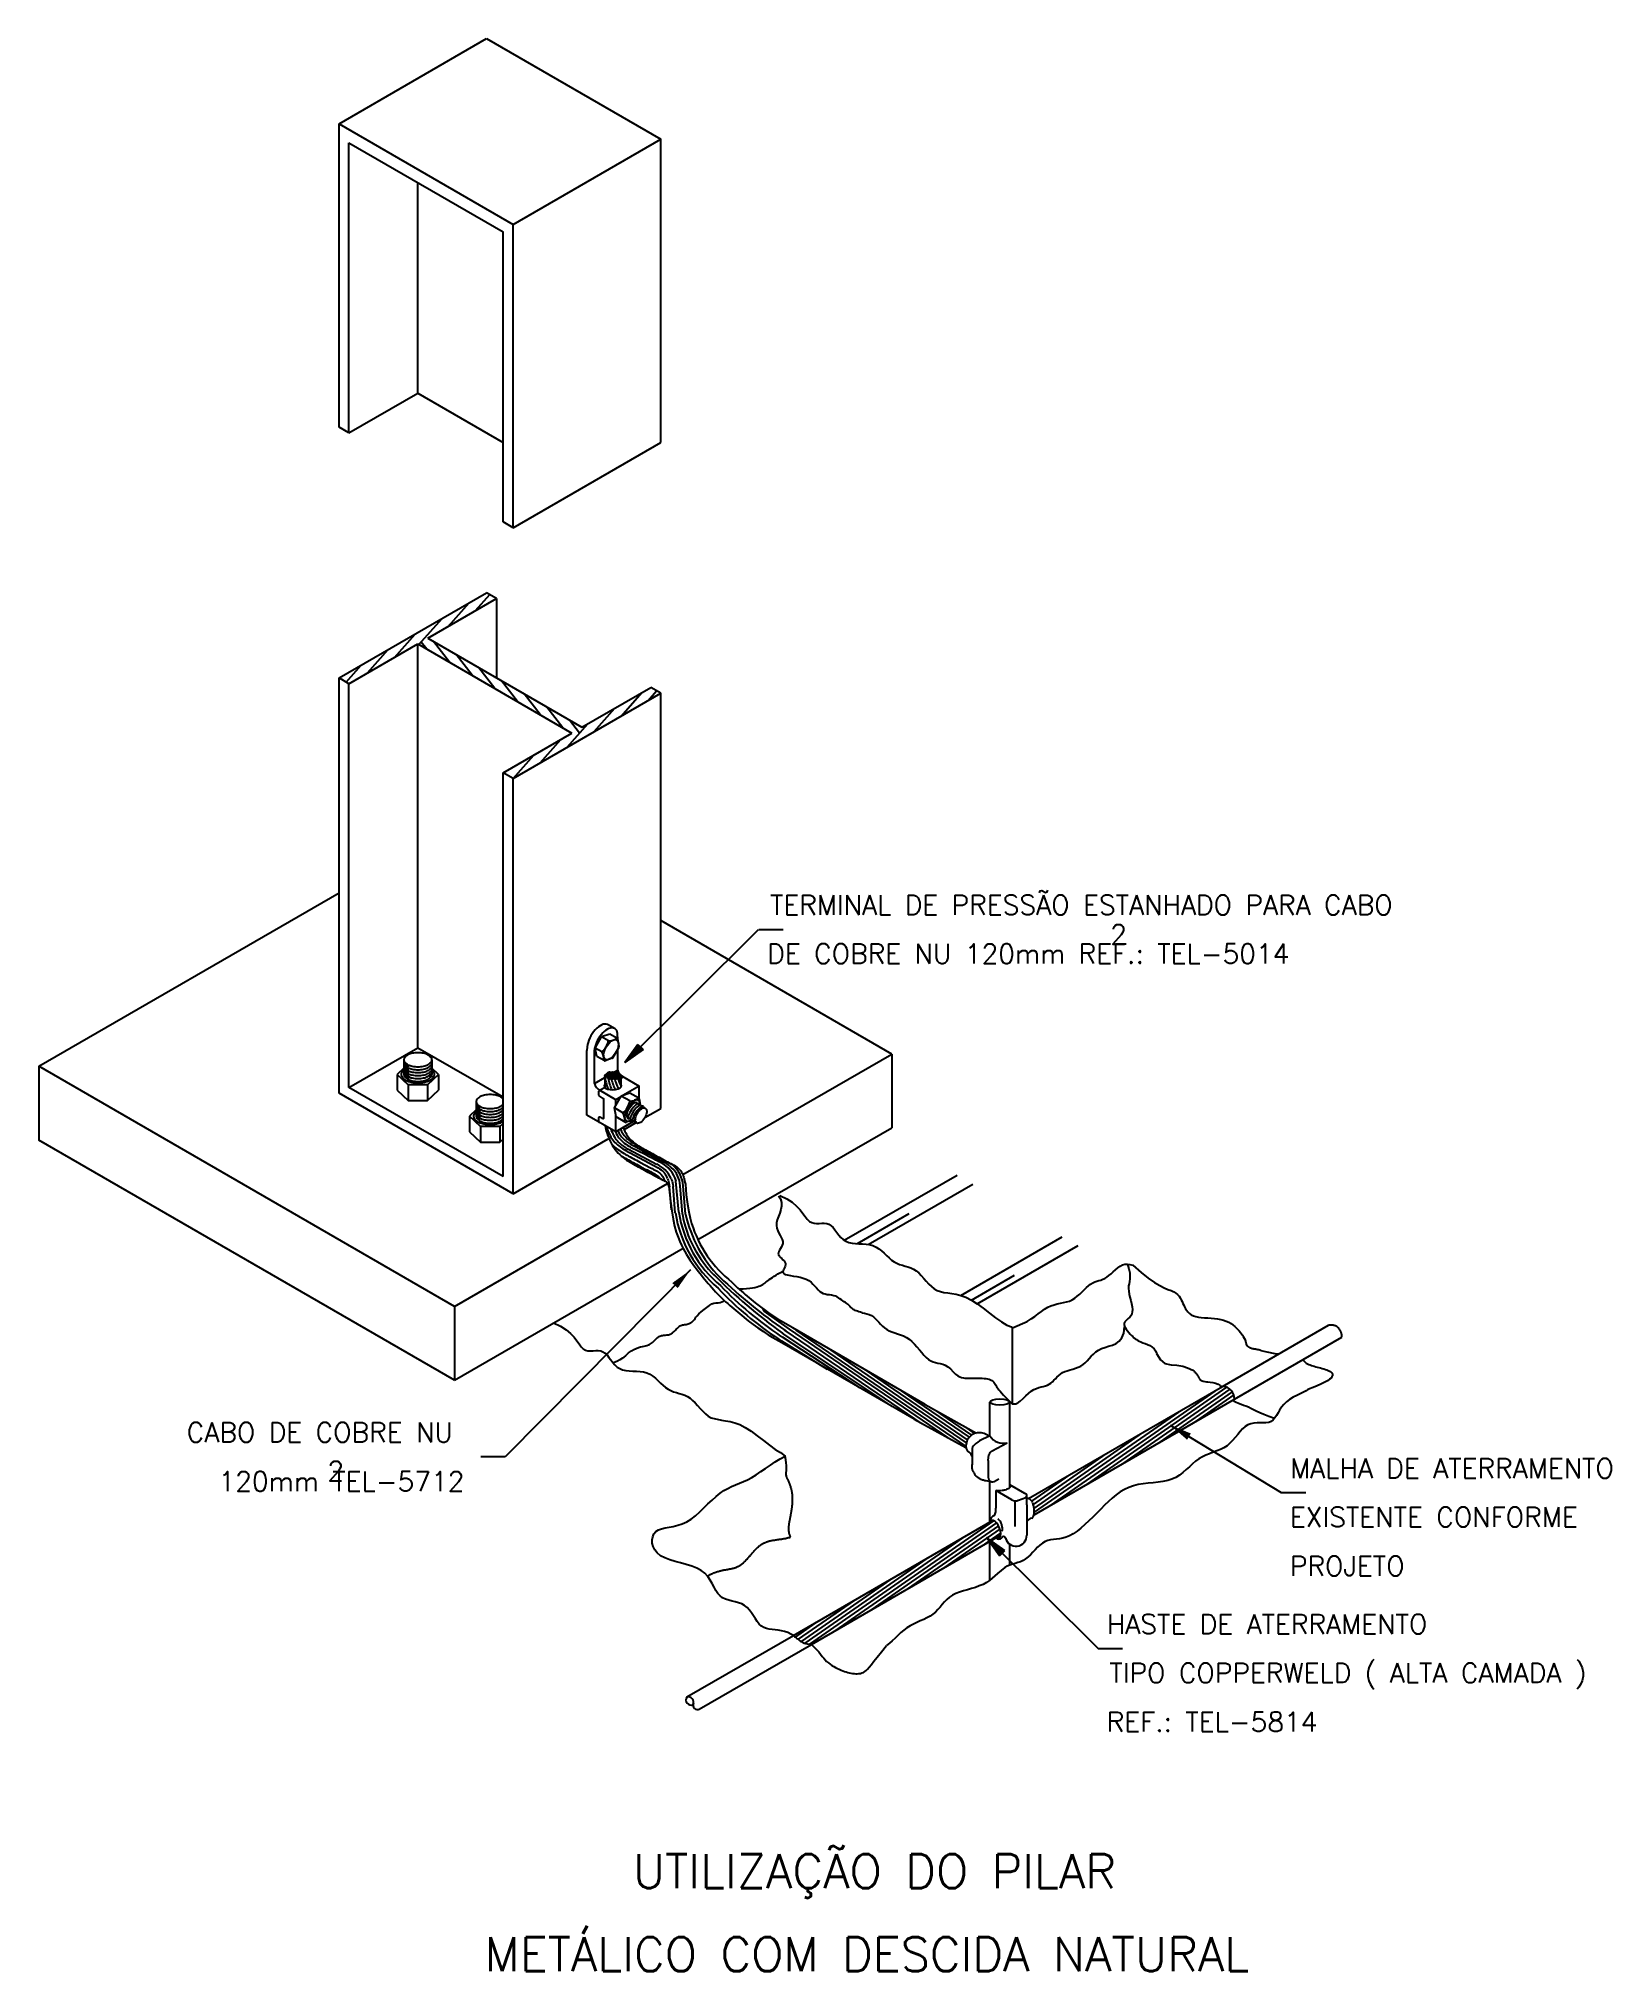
# Model space of a CAD drawing. Header units: millimetres. Extents: x -5321.6 to -5305.5, y -4645.7 to -4625.9.
import ezdxf
from ezdxf.enums import TextEntityAlignment as Align

# ---------------------------------------------------------------- set-up
doc = ezdxf.new("R2010")
doc.units = ezdxf.units.MM
doc.header["$LTSCALE"] = 10
doc.linetypes.add('DASHEDX2', pattern=[1.5, 1, -0.5])
doc.layers.add('Termotécnica', color=7, linetype='Continuous')
doc.styles.add('r140', font='romans.shx')
doc.styles.add('r80', font='romans.shx')

msp = doc.modelspace()

# ---------------------------------------------------------------- texts
at = {"layer": 'Termotécnica', "color": 2, "style": 'r80'}
for s, p in [('TERMINAL DE PRESSÃO ESTANHADO PARA CABO ', (-5314.144, -4634.831)), ('2', (-5310.66, -4635.133)), ('DE COBRE NU 120mm REF.: TEL-5014', (-5314.172, -4635.331)), ('CABO DE COBRE NU', (-5320.118, -4640.233)), ('2', (-5318.677, -4640.629)), ('MALHA DE ATERRAMENTO', (-5308.818, -4640.601)), ('120mm TEL-5712', (-5319.793, -4640.735)), ('EXISTENTE CONFORME ', (-5308.82, -4641.101)), ('PROJETO', (-5308.819, -4641.603)), ('HASTE DE ATERRAMENTO', (-5310.695, -4642.198)), ('TIPO COPPERWELD ( ALTA CAMADA )', (-5310.668, -4642.697)), ('REF.: TEL-5814', (-5310.696, -4643.198))]:
    msp.add_text(s, height=0.2, dxfattribs=at).set_placement(p)
at = {"layer": 'Termotécnica', "color": 5, "style": 'r140'}
for s, p in [(' UTILIZAÇÃO DO PILAR', (-5313.194, -4644.908)), (' METÁLICO COM DESCIDA NATURAL', (-5313.271, -4645.759))]:
    msp.add_text(s, height=0.35, dxfattribs=at).set_placement(p, align=Align.BOTTOM_CENTER)

# ---------------------------------------------------------------- linework, layer by layer
at = {"layer": 'Termotécnica', "color": 2}
for p, q in [((-5318.558, -4626.731), (-5317.046, -4625.858)), ((-5317.046, -4625.858), (-5315.263, -4626.887)), ((-5318.558, -4629.838), (-5318.558, -4626.731)), ((-5318.558, -4626.731), (-5316.775, -4627.76)), ((-5318.457, -4629.896), (-5318.457, -4626.925)), ((-5318.457, -4626.925), (-5316.877, -4627.837)), ((-5316.775, -4627.76), (-5315.263, -4626.887)), ((-5315.263, -4629.994), (-5315.263, -4626.887)), ((-5317.751, -4629.489), (-5317.751, -4627.333)), ((-5316.775, -4630.867), (-5316.775, -4627.76)), ((-5316.877, -4630.808), (-5316.877, -4627.837)), ((-5318.457, -4629.896), (-5317.751, -4629.489)), ((-5317.751, -4629.489), (-5316.877, -4629.994)), ((-5318.457, -4629.896), (-5318.558, -4629.838)), ((-5316.775, -4630.867), (-5315.263, -4629.994)), ((-5316.775, -4630.867), (-5316.877, -4630.808)), ((-5318.558, -4632.406), (-5317.046, -4631.533)), ((-5316.945, -4631.592), (-5317.046, -4631.533)), ((-5316.945, -4631.592), (-5317.046, -4631.533)), ((-5317.65, -4631.999), (-5316.945, -4631.592)), ((-5316.945, -4631.592), (-5316.945, -4632.406)), ((-5318.457, -4632.465), (-5317.751, -4632.058)), ((-5317.751, -4632.058), (-5316.172, -4632.97)), ((-5317.751, -4636.194), (-5317.751, -4632.058)), ((-5317.65, -4631.999), (-5316.07, -4632.911)), ((-5318.558, -4636.659), (-5318.558, -4632.406)), ((-5318.457, -4632.465), (-5318.558, -4632.406)), ((-5318.457, -4636.601), (-5318.457, -4632.465)), ((-5316.07, -4632.911), (-5315.365, -4632.504)), ((-5315.263, -4632.562), (-5315.365, -4632.504)), ((-5316.775, -4633.435), (-5315.263, -4632.562)), ((-5315.263, -4636.816), (-5315.263, -4632.562)), ((-5316.877, -4633.377), (-5316.172, -4632.97)), ((-5316.877, -4637.512), (-5316.877, -4633.377)), ((-5316.775, -4633.435), (-5316.877, -4633.377)), ((-5316.775, -4637.689), (-5316.775, -4633.435)), ((-5321.634, -4636.383), (-5318.558, -4634.608)), ((-5312.897, -4636.258), (-5315.263, -4634.892)), ((-5315.629, -4636.345), (-5314.261, -4634.983)), ((-5314.259, -4634.983), (-5314.009, -4634.983)), ((-5315.73, -4635.999), (-5315.809, -4635.957)), ((-5315.705, -4636.082), (-5315.705, -4636.103)), ((-5318.457, -4636.601), (-5317.751, -4636.194)), ((-5317.751, -4636.194), (-5316.877, -4636.698)), ((-5316.016, -4636.183), (-5316.019, -4636.221)), ((-5316.019, -4636.886), (-5316.019, -4636.221)), ((-5315.943, -4636.559), (-5315.943, -4636.221)), ((-5315.705, -4636.215), (-5315.705, -4636.422)), ((-5315.497, -4636.159), (-5315.629, -4636.345)), ((-5315.443, -4636.212), (-5315.629, -4636.345)), ((-5315.497, -4636.159), (-5315.443, -4636.212)), ((-5315.037, -4637.493), (-5312.897, -4636.258)), ((-5312.897, -4636.258), (-5312.897, -4637.014)), ((-5321.634, -4636.383), (-5321.634, -4637.139)), ((-5317.375, -4638.843), (-5321.634, -4636.383)), ((-5317.894, -4636.403), (-5317.962, -4636.467)), ((-5317.849, -4636.573), (-5317.962, -4636.467)), ((-5317.962, -4636.467), (-5317.962, -4636.629)), ((-5317.894, -4636.317), (-5317.894, -4636.467)), ((-5317.538, -4636.467), (-5317.651, -4636.573)), ((-5317.607, -4636.317), (-5317.607, -4636.467)), ((-5317.538, -4636.467), (-5317.607, -4636.403)), ((-5317.538, -4636.467), (-5317.538, -4636.629)), ((-5315.742, -4636.443), (-5315.705, -4636.422)), ((-5315.658, -4636.485), (-5315.483, -4636.586)), ((-5316.775, -4637.689), (-5318.558, -4636.659)), ((-5316.877, -4637.512), (-5318.457, -4636.601)), ((-5317.962, -4636.629), (-5317.849, -4636.734)), ((-5317.651, -4636.573), (-5317.849, -4636.573)), ((-5317.849, -4636.573), (-5317.849, -4636.734)), ((-5317.651, -4636.573), (-5317.651, -4636.734)), ((-5317.651, -4636.734), (-5317.538, -4636.629)), ((-5315.943, -4636.559), (-5315.837, -4636.498)), ((-5315.898, -4636.68), (-5315.898, -4636.64)), ((-5315.851, -4636.713), (-5315.894, -4636.688)), ((-5315.724, -4636.726), (-5315.89, -4636.63)), ((-5315.833, -4636.602), (-5315.882, -4636.63)), ((-5315.738, -4636.811), (-5315.668, -4636.689)), ((-5315.658, -4636.5), (-5315.672, -4636.509)), ((-5315.58, -4636.659), (-5315.668, -4636.689)), ((-5315.581, -4636.739), (-5315.668, -4636.689)), ((-5315.483, -4636.586), (-5315.652, -4636.684)), ((-5315.487, -4636.712), (-5315.58, -4636.659)), ((-5315.483, -4636.716), (-5315.483, -4636.586)), ((-5317.849, -4636.734), (-5317.651, -4636.734)), ((-5317.153, -4636.831), (-5317.222, -4636.895)), ((-5317.153, -4636.745), (-5317.153, -4636.895)), ((-5315.724, -4637.056), (-5316.019, -4636.886)), ((-5315.846, -4636.911), (-5315.846, -4636.721)), ((-5315.652, -4636.861), (-5315.738, -4636.811)), ((-5315.72, -4636.902), (-5315.738, -4636.811)), ((-5315.671, -4636.695), (-5315.724, -4636.726)), ((-5315.724, -4636.787), (-5315.724, -4636.726)), ((-5315.724, -4637.056), (-5315.724, -4636.882)), ((-5315.51, -4636.756), (-5315.513, -4636.775)), ((-5315.487, -4636.767), (-5315.49, -4636.788)), ((-5315.469, -4636.778), (-5315.48, -4636.722)), ((-5315.464, -4636.781), (-5315.466, -4636.802)), ((-5315.441, -4636.794), (-5315.443, -4636.811)), ((-5315.426, -4636.909), (-5315.263, -4636.816)), ((-5317.222, -4636.895), (-5317.222, -4637.056)), ((-5317.109, -4637), (-5317.222, -4636.895)), ((-5317.222, -4637.056), (-5317.109, -4637.162)), ((-5317.109, -4637), (-5317.109, -4637.162)), ((-5316.911, -4637), (-5317.109, -4637)), ((-5316.88, -4636.972), (-5316.911, -4637)), ((-5316.911, -4637), (-5316.911, -4637.162)), ((-5315.898, -4636.951), (-5315.898, -4636.911)), ((-5315.859, -4636.918), (-5315.885, -4636.903)), ((-5315.53, -4636.944), (-5315.724, -4637.056)), ((-5315.628, -4636.956), (-5315.72, -4636.902)), ((-5315.638, -4637.031), (-5315.515, -4636.96)), ((-5315.554, -4636.935), (-5315.616, -4636.957)), ((-5315.609, -4636.905), (-5315.599, -4636.899)), ((-5315.596, -4636.924), (-5315.575, -4636.912)), ((-5315.573, -4636.937), (-5315.552, -4636.926)), ((-5315.55, -4636.951), (-5315.529, -4636.939)), ((-5315.527, -4636.964), (-5315.517, -4636.958)), ((-5314.882, -4638.159), (-5312.897, -4637.014)), ((-5317.375, -4639.599), (-5321.634, -4637.139)), ((-5317.109, -4637.162), (-5316.911, -4637.162)), ((-5316.911, -4637.162), (-5316.88, -4637.133)), ((-5316.775, -4637.689), (-5315.8, -4637.126)), ((-5317.375, -4638.843), (-5315.194, -4637.583)), ((-5314.057, -4637.711), (-5314.037, -4637.74)), ((-5314.044, -4637.708), (-5313.973, -4637.741)), ((-5314.032, -4637.852), (-5314.044, -4637.888)), ((-5314.037, -4637.74), (-5314.026, -4637.778)), ((-5314.025, -4637.816), (-5314.032, -4637.852)), ((-5314.026, -4637.778), (-5314.025, -4637.816)), ((-5313.973, -4637.741), (-5313.916, -4637.777)), ((-5313.916, -4637.777), (-5313.871, -4637.815)), ((-5313.871, -4637.815), (-5313.835, -4637.853)), ((-5313.835, -4637.853), (-5313.807, -4637.89)), ((-5314.078, -4637.986), (-5314.079, -4638.016)), ((-5314.079, -4638.016), (-5314.073, -4638.043)), ((-5314.07, -4637.955), (-5314.078, -4637.986)), ((-5314.073, -4638.043), (-5314.064, -4638.069)), ((-5314.058, -4637.922), (-5314.07, -4637.955)), ((-5314.064, -4638.069), (-5314.052, -4638.093)), ((-5314.044, -4637.888), (-5314.058, -4637.922)), ((-5313.807, -4637.89), (-5313.783, -4637.923)), ((-5313.783, -4637.923), (-5313.762, -4637.951)), ((-5313.762, -4637.951), (-5313.74, -4637.972)), ((-5313.74, -4637.972), (-5313.717, -4637.985)), ((-5313.717, -4637.985), (-5313.693, -4637.992)), ((-5313.693, -4637.992), (-5313.667, -4637.994)), ((-5313.667, -4637.994), (-5313.64, -4637.993)), ((-5313.64, -4637.993), (-5313.614, -4637.992)), ((-5313.614, -4637.992), (-5313.588, -4637.991)), ((-5313.588, -4637.991), (-5313.563, -4637.994)), ((-5313.563, -4637.994), (-5313.54, -4638.002)), ((-5313.54, -4638.002), (-5313.518, -4638.017)), ((-5313.518, -4638.017), (-5313.498, -4638.036)), ((-5313.498, -4638.036), (-5313.479, -4638.06)), ((-5313.479, -4638.06), (-5313.46, -4638.086)), ((-5317.375, -4639.599), (-5315.034, -4638.248)), ((-5314.045, -4638.266), (-5314.053, -4638.281)), ((-5314.052, -4638.093), (-5314.04, -4638.117)), ((-5314.035, -4638.25), (-5314.045, -4638.266)), ((-5314.04, -4638.117), (-5314.028, -4638.138)), ((-5314.026, -4638.233), (-5314.035, -4638.25)), ((-5314.028, -4638.138), (-5314.018, -4638.159)), ((-5314.018, -4638.216), (-5314.026, -4638.233)), ((-5314.018, -4638.159), (-5314.013, -4638.179)), ((-5314.013, -4638.198), (-5314.018, -4638.216)), ((-5314.013, -4638.179), (-5314.013, -4638.198)), ((-5313.46, -4638.086), (-5313.439, -4638.112)), ((-5313.439, -4638.112), (-5313.418, -4638.137)), ((-5313.418, -4638.137), (-5313.394, -4638.159)), ((-5313.394, -4638.159), (-5313.367, -4638.176)), ((-5313.367, -4638.176), (-5313.337, -4638.188)), ((-5313.337, -4638.188), (-5313.304, -4638.195)), ((-5313.304, -4638.195), (-5313.269, -4638.199)), ((-5313.269, -4638.199), (-5313.233, -4638.201)), ((-5313.233, -4638.201), (-5313.196, -4638.202)), ((-5313.196, -4638.202), (-5313.159, -4638.205)), ((-5313.159, -4638.205), (-5313.124, -4638.21)), ((-5313.124, -4638.21), (-5313.09, -4638.22)), ((-5313.09, -4638.22), (-5313.058, -4638.235)), ((-5313.058, -4638.235), (-5313.029, -4638.253)), ((-5313.029, -4638.253), (-5313.001, -4638.275)), ((-5313.001, -4638.275), (-5312.975, -4638.299)), ((-5314.959, -4638.47), (-5316.856, -4640.383)), ((-5314.058, -4638.295), (-5314.059, -4638.308)), ((-5314.059, -4638.308), (-5314.055, -4638.32)), ((-5314.053, -4638.281), (-5314.058, -4638.295)), ((-5314.055, -4638.32), (-5314.047, -4638.332)), ((-5314.047, -4638.332), (-5314.036, -4638.343)), ((-5314.036, -4638.343), (-5314.023, -4638.354)), ((-5314.023, -4638.354), (-5314.011, -4638.365)), ((-5314.011, -4638.365), (-5313.999, -4638.377)), ((-5313.997, -4638.447), (-5314.003, -4638.462)), ((-5313.999, -4638.377), (-5313.991, -4638.389)), ((-5313.99, -4638.432), (-5313.997, -4638.447)), ((-5313.991, -4638.389), (-5313.986, -4638.403)), ((-5313.986, -4638.417), (-5313.99, -4638.432)), ((-5313.986, -4638.403), (-5313.986, -4638.417)), ((-5312.975, -4638.299), (-5312.949, -4638.324)), ((-5312.949, -4638.324), (-5312.924, -4638.347)), ((-5312.924, -4638.347), (-5312.898, -4638.369)), ((-5312.898, -4638.369), (-5312.872, -4638.387)), ((-5312.872, -4638.387), (-5312.845, -4638.402)), ((-5312.845, -4638.402), (-5312.817, -4638.413)), ((-5312.817, -4638.413), (-5312.788, -4638.422)), ((-5312.788, -4638.422), (-5312.759, -4638.43)), ((-5312.759, -4638.43), (-5312.731, -4638.438)), ((-5312.731, -4638.438), (-5312.702, -4638.449)), ((-5312.702, -4638.449), (-5312.674, -4638.462)), ((-5312.674, -4638.462), (-5312.647, -4638.479)), ((-5310.629, -4638.488), (-5310.606, -4638.467)), ((-5310.606, -4638.467), (-5310.583, -4638.448)), ((-5310.583, -4638.448), (-5310.559, -4638.431)), ((-5310.559, -4638.431), (-5310.535, -4638.418)), ((-5310.535, -4638.418), (-5310.51, -4638.41)), ((-5310.51, -4638.41), (-5310.484, -4638.409)), ((-5310.484, -4638.409), (-5310.468, -4638.458)), ((-5310.484, -4638.409), (-5310.457, -4638.413)), ((-5310.468, -4638.458), (-5310.459, -4638.499)), ((-5310.457, -4638.413), (-5310.429, -4638.422)), ((-5315.125, -4638.588), (-5315.078, -4638.636)), ((-5314, -4638.511), (-5313.984, -4638.518)), ((-5313.984, -4638.518), (-5313.934, -4638.528)), ((-5313.934, -4638.528), (-5313.903, -4638.533)), ((-5313.903, -4638.533), (-5313.869, -4638.538)), ((-5313.869, -4638.538), (-5313.836, -4638.544)), ((-5313.836, -4638.544), (-5313.803, -4638.553)), ((-5313.803, -4638.553), (-5313.773, -4638.564)), ((-5313.773, -4638.564), (-5313.747, -4638.579)), ((-5313.747, -4638.579), (-5313.724, -4638.596)), ((-5313.724, -4638.596), (-5313.704, -4638.615)), ((-5313.704, -4638.615), (-5313.685, -4638.635)), ((-5313.685, -4638.635), (-5313.668, -4638.654)), ((-5313.668, -4638.654), (-5313.652, -4638.673)), ((-5313.652, -4638.673), (-5313.635, -4638.689)), ((-5312.647, -4638.479), (-5312.621, -4638.501)), ((-5312.621, -4638.501), (-5312.595, -4638.527)), ((-5312.595, -4638.527), (-5312.57, -4638.556)), ((-5312.57, -4638.556), (-5312.544, -4638.585)), ((-5312.544, -4638.585), (-5312.518, -4638.614)), ((-5312.518, -4638.614), (-5312.491, -4638.64)), ((-5312.491, -4638.64), (-5312.462, -4638.663)), ((-5312.462, -4638.663), (-5312.431, -4638.681)), ((-5310.948, -4638.695), (-5310.925, -4638.672)), ((-5310.925, -4638.672), (-5310.903, -4638.651)), ((-5310.903, -4638.651), (-5310.881, -4638.631)), ((-5310.881, -4638.631), (-5310.86, -4638.615)), ((-5310.86, -4638.615), (-5310.839, -4638.602)), ((-5310.839, -4638.602), (-5310.818, -4638.593)), ((-5310.818, -4638.593), (-5310.797, -4638.586)), ((-5310.797, -4638.586), (-5310.777, -4638.579)), ((-5310.777, -4638.579), (-5310.756, -4638.573)), ((-5310.756, -4638.573), (-5310.736, -4638.566)), ((-5310.736, -4638.566), (-5310.715, -4638.556)), ((-5310.715, -4638.556), (-5310.694, -4638.544)), ((-5310.694, -4638.544), (-5310.672, -4638.528)), ((-5310.672, -4638.528), (-5310.651, -4638.508)), ((-5310.651, -4638.508), (-5310.629, -4638.488)), ((-5310.471, -4638.634), (-5310.473, -4638.66)), ((-5310.473, -4638.66), (-5310.47, -4638.688)), ((-5310.467, -4638.611), (-5310.471, -4638.634)), ((-5310.462, -4638.587), (-5310.467, -4638.611)), ((-5310.458, -4638.561), (-5310.462, -4638.587)), ((-5310.459, -4638.499), (-5310.457, -4638.533)), ((-5310.457, -4638.533), (-5310.458, -4638.561)), ((-5317.375, -4638.843), (-5317.375, -4639.599)), ((-5314.78, -4638.848), (-5314.76, -4638.829)), ((-5314.76, -4638.829), (-5314.74, -4638.818)), ((-5314.74, -4638.818), (-5314.719, -4638.811)), ((-5314.719, -4638.811), (-5314.697, -4638.808)), ((-5314.697, -4638.808), (-5314.676, -4638.806)), ((-5314.676, -4638.806), (-5314.656, -4638.803)), ((-5314.656, -4638.803), (-5314.637, -4638.798)), ((-5314.637, -4638.798), (-5314.621, -4638.79)), ((-5314.621, -4638.79), (-5314.612, -4638.783)), ((-5313.635, -4638.689), (-5313.617, -4638.701)), ((-5313.617, -4638.701), (-5313.598, -4638.71)), ((-5313.598, -4638.71), (-5313.578, -4638.716)), ((-5313.578, -4638.716), (-5313.557, -4638.72)), ((-5313.557, -4638.72), (-5313.535, -4638.723)), ((-5313.535, -4638.723), (-5313.513, -4638.726)), ((-5313.513, -4638.726), (-5313.491, -4638.73)), ((-5313.491, -4638.73), (-5313.469, -4638.736)), ((-5312.431, -4638.681), (-5312.398, -4638.692)), ((-5312.398, -4638.692), (-5312.362, -4638.7)), ((-5312.362, -4638.7), (-5312.324, -4638.705)), ((-5312.324, -4638.705), (-5312.282, -4638.71)), ((-5312.282, -4638.71), (-5312.238, -4638.718)), ((-5312.238, -4638.718), (-5312.189, -4638.73)), ((-5312.189, -4638.73), (-5312.137, -4638.75)), ((-5312.137, -4638.75), (-5312.081, -4638.778)), ((-5312.081, -4638.778), (-5312.021, -4638.817)), ((-5312.021, -4638.817), (-5311.959, -4638.863)), ((-5311.959, -4638.863), (-5311.896, -4638.913)), ((-5311.364, -4638.894), (-5311.331, -4638.871)), ((-5311.331, -4638.871), (-5311.299, -4638.852)), ((-5311.299, -4638.852), (-5311.267, -4638.838)), ((-5311.267, -4638.838), (-5311.234, -4638.827)), ((-5311.234, -4638.827), (-5311.202, -4638.818)), ((-5311.202, -4638.818), (-5311.17, -4638.811)), ((-5311.17, -4638.811), (-5311.139, -4638.805)), ((-5311.139, -4638.805), (-5311.108, -4638.797)), ((-5311.108, -4638.797), (-5311.078, -4638.788)), ((-5311.078, -4638.788), (-5311.05, -4638.775)), ((-5311.05, -4638.775), (-5311.023, -4638.759)), ((-5311.023, -4638.759), (-5310.997, -4638.739)), ((-5310.997, -4638.739), (-5310.972, -4638.718)), ((-5310.972, -4638.718), (-5310.948, -4638.695)), ((-5310.47, -4638.688), (-5310.464, -4638.718)), ((-5310.464, -4638.718), (-5310.457, -4638.75)), ((-5310.457, -4638.75), (-5310.449, -4638.783)), ((-5310.449, -4638.783), (-5310.441, -4638.815)), ((-5310.441, -4638.815), (-5310.435, -4638.846)), ((-5310.435, -4638.846), (-5310.432, -4638.874)), ((-5316.36, -4639.013), (-5316.288, -4639.045)), ((-5316.288, -4639.045), (-5316.231, -4639.082)), ((-5313.2, -4638.909), (-5313.175, -4638.914)), ((-5313.175, -4638.914), (-5313.151, -4638.92)), ((-5313.151, -4638.92), (-5313.127, -4638.927)), ((-5313.127, -4638.927), (-5313.106, -4638.937)), ((-5313.106, -4638.937), (-5313.085, -4638.951)), ((-5313.085, -4638.951), (-5313.066, -4638.968)), ((-5313.066, -4638.968), (-5313.048, -4638.986)), ((-5313.048, -4638.986), (-5313.029, -4639.006)), ((-5313.029, -4639.006), (-5313.011, -4639.026)), ((-5313.011, -4639.026), (-5312.991, -4639.045)), ((-5312.991, -4639.045), (-5312.97, -4639.063)), ((-5312.97, -4639.063), (-5312.947, -4639.079)), ((-5311.896, -4638.913), (-5311.834, -4638.961)), ((-5311.834, -4638.961), (-5311.774, -4639.003)), ((-5311.774, -4639.003), (-5311.72, -4639.036)), ((-5311.72, -4639.036), (-5311.671, -4639.054)), ((-5311.671, -4639.054), (-5311.66, -4639.064)), ((-5311.66, -4639.064), (-5311.509, -4638.998)), ((-5311.66, -4639.845), (-5311.66, -4639.064)), ((-5311.509, -4638.998), (-5311.469, -4638.972)), ((-5311.469, -4638.972), (-5311.432, -4638.945)), ((-5311.432, -4638.945), (-5311.397, -4638.919)), ((-5311.397, -4638.919), (-5311.364, -4638.894)), ((-5310.52, -4639.117), (-5310.512, -4639.054)), ((-5310.51, -4639.003), (-5310.516, -4639.015)), ((-5310.516, -4639.015), (-5310.516, -4639.029)), ((-5310.516, -4639.029), (-5310.513, -4639.045)), ((-5310.513, -4639.045), (-5310.505, -4639.061)), ((-5310.5, -4638.991), (-5310.51, -4639.003)), ((-5310.505, -4639.061), (-5310.495, -4639.078)), ((-5310.488, -4638.98), (-5310.5, -4638.991)), ((-5310.474, -4638.968), (-5310.488, -4638.98)), ((-5310.46, -4638.954), (-5310.474, -4638.968)), ((-5310.448, -4638.939), (-5310.46, -4638.954)), ((-5310.438, -4638.921), (-5310.448, -4638.939)), ((-5310.433, -4638.9), (-5310.438, -4638.921)), ((-5310.432, -4638.874), (-5310.433, -4638.9)), ((-5316.231, -4639.082), (-5316.186, -4639.12)), ((-5316.186, -4639.12), (-5316.151, -4639.158)), ((-5316.151, -4639.158), (-5316.122, -4639.195)), ((-5316.122, -4639.195), (-5316.098, -4639.228)), ((-5316.098, -4639.228), (-5316.077, -4639.256)), ((-5316.077, -4639.256), (-5316.056, -4639.277)), ((-5312.947, -4639.079), (-5312.922, -4639.092)), ((-5312.922, -4639.092), (-5312.895, -4639.103)), ((-5312.895, -4639.103), (-5312.867, -4639.113)), ((-5312.867, -4639.113), (-5312.837, -4639.123)), ((-5312.837, -4639.123), (-5312.807, -4639.133)), ((-5312.807, -4639.133), (-5312.777, -4639.146)), ((-5312.777, -4639.146), (-5312.747, -4639.161)), ((-5312.747, -4639.161), (-5312.718, -4639.18)), ((-5312.718, -4639.18), (-5312.69, -4639.203)), ((-5312.69, -4639.203), (-5312.664, -4639.23)), ((-5312.664, -4639.23), (-5312.639, -4639.259)), ((-5312.639, -4639.259), (-5312.614, -4639.288)), ((-5310.75, -4639.275), (-5310.715, -4639.263)), ((-5310.715, -4639.263), (-5310.676, -4639.252)), ((-5310.676, -4639.252), (-5310.637, -4639.239)), ((-5310.637, -4639.239), (-5310.6, -4639.223)), ((-5310.6, -4639.223), (-5310.567, -4639.199)), ((-5310.567, -4639.199), (-5310.539, -4639.165)), ((-5310.539, -4639.165), (-5310.52, -4639.117)), ((-5310.495, -4639.078), (-5310.483, -4639.094)), ((-5310.483, -4639.094), (-5310.469, -4639.11)), ((-5310.469, -4639.11), (-5310.455, -4639.126)), ((-5310.455, -4639.126), (-5310.441, -4639.14)), ((-5310.441, -4639.14), (-5310.429, -4639.152)), ((-5310.429, -4639.152), (-5310.416, -4639.164)), ((-5310.416, -4639.164), (-5310.404, -4639.174)), ((-5310.404, -4639.174), (-5310.391, -4639.183)), ((-5310.391, -4639.183), (-5310.378, -4639.191)), ((-5310.378, -4639.191), (-5310.363, -4639.199)), ((-5310.363, -4639.199), (-5310.345, -4639.207)), ((-5310.345, -4639.207), (-5310.326, -4639.216)), ((-5310.326, -4639.216), (-5310.303, -4639.224)), ((-5310.303, -4639.224), (-5310.279, -4639.234)), ((-5310.279, -4639.234), (-5310.255, -4639.245)), ((-5310.255, -4639.245), (-5310.232, -4639.259)), ((-5310.232, -4639.259), (-5310.211, -4639.277)), ((-5316.056, -4639.277), (-5316.033, -4639.29)), ((-5316.033, -4639.29), (-5316.008, -4639.297)), ((-5316.008, -4639.297), (-5315.982, -4639.299)), ((-5315.982, -4639.299), (-5315.956, -4639.298)), ((-5315.956, -4639.298), (-5315.929, -4639.296)), ((-5315.929, -4639.296), (-5315.903, -4639.296)), ((-5315.903, -4639.296), (-5315.878, -4639.299)), ((-5315.878, -4639.299), (-5315.855, -4639.307)), ((-5315.855, -4639.307), (-5315.833, -4639.321)), ((-5315.833, -4639.321), (-5315.813, -4639.341)), ((-5315.813, -4639.341), (-5315.794, -4639.365)), ((-5315.794, -4639.365), (-5315.775, -4639.39)), ((-5315.775, -4639.39), (-5315.755, -4639.417)), ((-5315.755, -4639.417), (-5315.733, -4639.442)), ((-5315.731, -4639.415), (-5315.753, -4639.422)), ((-5315.733, -4639.442), (-5315.709, -4639.464)), ((-5315.707, -4639.405), (-5315.731, -4639.415)), ((-5315.709, -4639.464), (-5315.683, -4639.481)), ((-5315.681, -4639.392), (-5315.707, -4639.405)), ((-5315.654, -4639.374), (-5315.681, -4639.392)), ((-5315.624, -4639.349), (-5315.654, -4639.374)), ((-5315.593, -4639.318), (-5315.624, -4639.349)), ((-5312.614, -4639.288), (-5312.59, -4639.317)), ((-5312.59, -4639.317), (-5312.567, -4639.344)), ((-5312.567, -4639.344), (-5312.544, -4639.368)), ((-5312.544, -4639.368), (-5312.52, -4639.387)), ((-5312.52, -4639.387), (-5312.497, -4639.401)), ((-5312.497, -4639.401), (-5312.473, -4639.411)), ((-5312.473, -4639.411), (-5312.45, -4639.417)), ((-5312.45, -4639.417), (-5312.425, -4639.423)), ((-5312.425, -4639.423), (-5312.4, -4639.428)), ((-5312.4, -4639.428), (-5312.375, -4639.436)), ((-5312.375, -4639.436), (-5312.349, -4639.446)), ((-5312.349, -4639.446), (-5312.323, -4639.461)), ((-5312.323, -4639.461), (-5312.296, -4639.482)), ((-5310.988, -4639.467), (-5310.962, -4639.454)), ((-5310.962, -4639.454), (-5310.937, -4639.439)), ((-5310.937, -4639.439), (-5310.915, -4639.421)), ((-5310.915, -4639.421), (-5310.894, -4639.4)), ((-5310.894, -4639.4), (-5310.874, -4639.378)), ((-5310.874, -4639.378), (-5310.854, -4639.354)), ((-5310.854, -4639.354), (-5310.832, -4639.331)), ((-5310.832, -4639.331), (-5310.808, -4639.31)), ((-5310.808, -4639.31), (-5310.781, -4639.291)), ((-5310.781, -4639.291), (-5310.75, -4639.275)), ((-5310.211, -4639.277), (-5310.195, -4639.297)), ((-5310.195, -4639.297), (-5310.184, -4639.323)), ((-5310.184, -4639.323), (-5310.184, -4639.327)), ((-5315.683, -4639.481), (-5315.653, -4639.493)), ((-5315.653, -4639.493), (-5315.62, -4639.5)), ((-5315.62, -4639.5), (-5315.585, -4639.503)), ((-5315.585, -4639.503), (-5315.548, -4639.505)), ((-5315.548, -4639.505), (-5315.511, -4639.507)), ((-5315.511, -4639.507), (-5315.475, -4639.51)), ((-5315.475, -4639.51), (-5315.439, -4639.515)), ((-5315.439, -4639.515), (-5315.405, -4639.525)), ((-5315.405, -4639.525), (-5315.374, -4639.539)), ((-5315.374, -4639.539), (-5315.344, -4639.558)), ((-5315.344, -4639.558), (-5315.317, -4639.58)), ((-5315.317, -4639.58), (-5315.29, -4639.604)), ((-5315.29, -4639.604), (-5315.264, -4639.628)), ((-5315.264, -4639.628), (-5315.213, -4639.674)), ((-5311.367, -4639.668), (-5311.345, -4639.662)), ((-5311.345, -4639.662), (-5311.323, -4639.656)), ((-5311.323, -4639.656), (-5311.303, -4639.65)), ((-5311.303, -4639.65), (-5311.284, -4639.641)), ((-5311.284, -4639.641), (-5311.267, -4639.63)), ((-5311.267, -4639.63), (-5311.251, -4639.616)), ((-5311.251, -4639.616), (-5311.236, -4639.6)), ((-5311.236, -4639.6), (-5311.221, -4639.584)), ((-5311.221, -4639.584), (-5311.205, -4639.567)), ((-5311.205, -4639.567), (-5311.187, -4639.551)), ((-5311.187, -4639.551), (-5311.169, -4639.536)), ((-5311.169, -4639.536), (-5311.148, -4639.522)), ((-5311.148, -4639.522), (-5311.124, -4639.511)), ((-5311.124, -4639.511), (-5311.099, -4639.502)), ((-5311.099, -4639.502), (-5311.071, -4639.494)), ((-5311.071, -4639.494), (-5311.044, -4639.485)), ((-5311.044, -4639.485), (-5311.015, -4639.477)), ((-5311.015, -4639.477), (-5310.988, -4639.467)), ((-5309.673, -4639.615), (-5309.661, -4639.617)), ((-5309.661, -4639.617), (-5309.635, -4639.62)), ((-5309.635, -4639.62), (-5309.608, -4639.623)), ((-5309.608, -4639.623), (-5309.581, -4639.629)), ((-5309.581, -4639.629), (-5309.555, -4639.639)), ((-5309.555, -4639.639), (-5309.533, -4639.655)), ((-5309.533, -4639.655), (-5309.522, -4639.671)), ((-5315.213, -4639.674), (-5315.187, -4639.692)), ((-5315.187, -4639.692), (-5315.16, -4639.706)), ((-5315.16, -4639.706), (-5315.132, -4639.717)), ((-5315.132, -4639.717), (-5315.103, -4639.726)), ((-5315.103, -4639.726), (-5315.075, -4639.734)), ((-5315.075, -4639.734), (-5315.046, -4639.743)), ((-5315.046, -4639.743), (-5315.017, -4639.753)), ((-5315.017, -4639.753), (-5314.989, -4639.766)), ((-5314.989, -4639.766), (-5314.962, -4639.784)), ((-5314.962, -4639.784), (-5314.936, -4639.806)), ((-5314.936, -4639.806), (-5314.91, -4639.832)), ((-5314.91, -4639.832), (-5314.885, -4639.86)), ((-5314.885, -4639.86), (-5314.86, -4639.89)), ((-5311.891, -4640.17), (-5311.891, -4639.823)), ((-5311.688, -4640.32), (-5311.688, -4639.823)), ((-5311.613, -4639.839), (-5311.582, -4639.813)), ((-5311.582, -4639.813), (-5311.552, -4639.786)), ((-5311.552, -4639.786), (-5311.523, -4639.758)), ((-5311.523, -4639.758), (-5311.495, -4639.734)), ((-5311.495, -4639.734), (-5311.468, -4639.712)), ((-5311.468, -4639.712), (-5311.442, -4639.696)), ((-5311.442, -4639.696), (-5311.416, -4639.684)), ((-5311.416, -4639.684), (-5311.391, -4639.675)), ((-5311.391, -4639.675), (-5311.367, -4639.668)), ((-5308.882, -4639.847), (-5308.905, -4639.875)), ((-5308.855, -4639.82), (-5308.882, -4639.847)), ((-5308.822, -4639.796), (-5308.855, -4639.82)), ((-5308.786, -4639.774), (-5308.822, -4639.796)), ((-5308.749, -4639.755), (-5308.786, -4639.774)), ((-5308.713, -4639.738), (-5308.749, -4639.755)), ((-5308.68, -4639.722), (-5308.713, -4639.738)), ((-5308.653, -4639.707), (-5308.68, -4639.722)), ((-5308.635, -4639.694), (-5308.653, -4639.707)), ((-5314.86, -4639.89), (-5314.833, -4639.918)), ((-5314.833, -4639.918), (-5314.806, -4639.945)), ((-5314.806, -4639.945), (-5314.777, -4639.968)), ((-5314.777, -4639.968), (-5314.746, -4639.985)), ((-5314.746, -4639.985), (-5314.639, -4640.01)), ((-5314.639, -4640.01), (-5314.598, -4640.015)), ((-5314.598, -4640.015), (-5314.553, -4640.023)), ((-5314.553, -4640.023), (-5314.505, -4640.035)), ((-5314.505, -4640.035), (-5314.453, -4640.054)), ((-5314.453, -4640.054), (-5314.397, -4640.083)), ((-5310.045, -4640.059), (-5308.907, -4640.751)), ((-5309.25, -4640.057), (-5309.278, -4640.075)), ((-5309.22, -4640.046), (-5309.25, -4640.057)), ((-5309.188, -4640.04), (-5309.22, -4640.046)), ((-5309.156, -4640.037), (-5309.188, -4640.04)), ((-5309.124, -4640.037), (-5309.156, -4640.037)), ((-5309.093, -4640.037), (-5309.124, -4640.037)), ((-5309.064, -4640.035), (-5309.093, -4640.037)), ((-5309.036, -4640.031), (-5309.064, -4640.035)), ((-5309.012, -4640.021), (-5309.036, -4640.031)), ((-5308.992, -4640.006), (-5309.012, -4640.021)), ((-5308.974, -4639.986), (-5308.992, -4640.006)), ((-5308.958, -4639.961), (-5308.974, -4639.986)), ((-5308.941, -4639.934), (-5308.958, -4639.961)), ((-5308.924, -4639.905), (-5308.941, -4639.934)), ((-5308.905, -4639.875), (-5308.924, -4639.905)), ((-5314.397, -4640.083), (-5314.337, -4640.122)), ((-5314.337, -4640.122), (-5314.274, -4640.168)), ((-5314.274, -4640.168), (-5314.211, -4640.217)), ((-5314.211, -4640.217), (-5314.149, -4640.265)), ((-5311.867, -4640.322), (-5311.714, -4640.241)), ((-5309.434, -4640.245), (-5309.463, -4640.27)), ((-5309.406, -4640.216), (-5309.434, -4640.245)), ((-5309.38, -4640.186), (-5309.406, -4640.216)), ((-5309.354, -4640.155), (-5309.38, -4640.186)), ((-5309.329, -4640.125), (-5309.354, -4640.155)), ((-5309.304, -4640.098), (-5309.329, -4640.125)), ((-5309.278, -4640.075), (-5309.304, -4640.098)), ((-5316.856, -4640.383), (-5317.106, -4640.383)), ((-5314.149, -4640.265), (-5314.09, -4640.308)), ((-5314.14, -4640.468), (-5314.09, -4640.435)), ((-5314.09, -4640.308), (-5314.035, -4640.34)), ((-5314.09, -4640.435), (-5314.04, -4640.404)), ((-5314.04, -4640.404), (-5313.989, -4640.377)), ((-5314.035, -4640.34), (-5313.989, -4640.377)), ((-5313.981, -4640.414), (-5313.989, -4640.377)), ((-5313.977, -4640.446), (-5313.981, -4640.414)), ((-5313.974, -4640.473), (-5313.977, -4640.446)), ((-5312.075, -4640.31), (-5312.075, -4640.459)), ((-5311.908, -4640.423), (-5311.901, -4640.363)), ((-5311.908, -4640.423), (-5311.908, -4640.592)), ((-5311.688, -4640.7), (-5311.688, -4640.32)), ((-5309.817, -4640.455), (-5309.849, -4640.485)), ((-5309.785, -4640.428), (-5309.817, -4640.455)), ((-5309.751, -4640.404), (-5309.785, -4640.428)), ((-5309.716, -4640.384), (-5309.751, -4640.404)), ((-5309.679, -4640.367), (-5309.716, -4640.384)), ((-5309.642, -4640.352), (-5309.679, -4640.367)), ((-5309.604, -4640.338), (-5309.642, -4640.352)), ((-5309.567, -4640.324), (-5309.604, -4640.338)), ((-5309.531, -4640.309), (-5309.567, -4640.324)), ((-5309.496, -4640.292), (-5309.531, -4640.309)), ((-5309.463, -4640.27), (-5309.496, -4640.292)), ((-5314.457, -4640.655), (-5314.416, -4640.638)), ((-5314.416, -4640.638), (-5314.373, -4640.619)), ((-5314.373, -4640.619), (-5314.329, -4640.596)), ((-5314.329, -4640.596), (-5314.284, -4640.568)), ((-5314.284, -4640.568), (-5314.237, -4640.536)), ((-5314.237, -4640.536), (-5314.189, -4640.502)), ((-5314.189, -4640.502), (-5314.14, -4640.468)), ((-5313.978, -4640.552), (-5313.977, -4640.541)), ((-5313.978, -4640.561), (-5313.978, -4640.552)), ((-5313.977, -4640.57), (-5313.978, -4640.561)), ((-5313.977, -4640.541), (-5313.976, -4640.528)), ((-5313.976, -4640.578), (-5313.977, -4640.57)), ((-5313.976, -4640.528), (-5313.974, -4640.513)), ((-5313.974, -4640.585), (-5313.976, -4640.578)), ((-5313.974, -4640.495), (-5313.974, -4640.473)), ((-5313.974, -4640.513), (-5313.974, -4640.495)), ((-5313.972, -4640.591), (-5313.974, -4640.585)), ((-5313.969, -4640.597), (-5313.972, -4640.591)), ((-5313.967, -4640.603), (-5313.969, -4640.597)), ((-5313.964, -4640.609), (-5313.967, -4640.603)), ((-5313.961, -4640.614), (-5313.964, -4640.609)), ((-5313.958, -4640.62), (-5313.961, -4640.614)), ((-5313.956, -4640.626), (-5313.958, -4640.62)), ((-5313.953, -4640.631), (-5313.956, -4640.626)), ((-5313.951, -4640.637), (-5313.953, -4640.631)), ((-5313.948, -4640.642), (-5313.951, -4640.637)), ((-5313.946, -4640.648), (-5313.948, -4640.642)), ((-5313.944, -4640.654), (-5313.946, -4640.648)), ((-5311.891, -4641.051), (-5311.891, -4640.636)), ((-5311.848, -4640.638), (-5311.801, -4640.611)), ((-5310.219, -4640.649), (-5310.271, -4640.654)), ((-5310.168, -4640.644), (-5310.219, -4640.649)), ((-5310.119, -4640.638), (-5310.168, -4640.644)), ((-5310.071, -4640.628), (-5310.119, -4640.638)), ((-5310.027, -4640.614), (-5310.071, -4640.628)), ((-5309.987, -4640.595), (-5310.027, -4640.614)), ((-5309.95, -4640.571), (-5309.987, -4640.595)), ((-5309.915, -4640.544), (-5309.95, -4640.571)), ((-5309.882, -4640.515), (-5309.915, -4640.544)), ((-5309.849, -4640.485), (-5309.882, -4640.515)), ((-5314.779, -4640.867), (-5314.737, -4640.827)), ((-5314.737, -4640.827), (-5314.696, -4640.789)), ((-5314.696, -4640.789), (-5314.656, -4640.756)), ((-5314.656, -4640.756), (-5314.616, -4640.729)), ((-5314.616, -4640.729), (-5314.577, -4640.707)), ((-5314.577, -4640.707), (-5314.537, -4640.688)), ((-5314.537, -4640.688), (-5314.497, -4640.672)), ((-5314.497, -4640.672), (-5314.457, -4640.655)), ((-5313.942, -4640.659), (-5313.944, -4640.654)), ((-5313.94, -4640.665), (-5313.942, -4640.659)), ((-5313.937, -4640.67), (-5313.94, -4640.665)), ((-5313.936, -4640.676), (-5313.937, -4640.67)), ((-5313.934, -4640.682), (-5313.936, -4640.676)), ((-5313.932, -4640.687), (-5313.934, -4640.682)), ((-5313.93, -4640.693), (-5313.932, -4640.687)), ((-5313.929, -4640.699), (-5313.93, -4640.693)), ((-5313.927, -4640.704), (-5313.929, -4640.699)), ((-5313.925, -4640.71), (-5313.927, -4640.704)), ((-5313.924, -4640.716), (-5313.925, -4640.71)), ((-5313.923, -4640.721), (-5313.924, -4640.716)), ((-5313.921, -4640.727), (-5313.923, -4640.721)), ((-5313.92, -4640.733), (-5313.921, -4640.727)), ((-5313.919, -4640.738), (-5313.92, -4640.733)), ((-5313.918, -4640.744), (-5313.919, -4640.738)), ((-5313.917, -4640.75), (-5313.918, -4640.744)), ((-5313.916, -4640.755), (-5313.917, -4640.75)), ((-5313.916, -4640.761), (-5313.916, -4640.755)), ((-5313.915, -4640.767), (-5313.916, -4640.761)), ((-5313.914, -4640.773), (-5313.915, -4640.767)), ((-5313.914, -4640.778), (-5313.914, -4640.773)), ((-5313.913, -4640.784), (-5313.914, -4640.778)), ((-5313.913, -4640.79), (-5313.913, -4640.784)), ((-5313.913, -4640.796), (-5313.913, -4640.79)), ((-5313.912, -4640.801), (-5313.913, -4640.796)), ((-5313.913, -4640.848), (-5313.912, -4640.842)), ((-5313.913, -4640.854), (-5313.913, -4640.848)), ((-5313.912, -4640.807), (-5313.912, -4640.801)), ((-5313.912, -4640.813), (-5313.912, -4640.807)), ((-5313.912, -4640.819), (-5313.912, -4640.813)), ((-5313.912, -4640.825), (-5313.912, -4640.819)), ((-5313.912, -4640.83), (-5313.912, -4640.825)), ((-5313.912, -4640.836), (-5313.912, -4640.83)), ((-5313.912, -4640.842), (-5313.912, -4640.836)), ((-5311.832, -4640.73), (-5311.832, -4640.91)), ((-5311.667, -4640.825), (-5311.83, -4640.73)), ((-5311.533, -4640.759), (-5311.686, -4640.671)), ((-5311.636, -4640.835), (-5311.636, -4641.097)), ((-5311.6, -4640.829), (-5311.525, -4640.802)), ((-5311.515, -4640.877), (-5311.515, -4640.786)), ((-5310.678, -4640.843), (-5310.718, -4640.88)), ((-5310.638, -4640.807), (-5310.678, -4640.843)), ((-5310.598, -4640.774), (-5310.638, -4640.807)), ((-5310.556, -4640.744), (-5310.598, -4640.774)), ((-5310.513, -4640.718), (-5310.556, -4640.744)), ((-5310.469, -4640.697), (-5310.513, -4640.718)), ((-5310.422, -4640.68), (-5310.469, -4640.697)), ((-5310.373, -4640.668), (-5310.422, -4640.68)), ((-5310.322, -4640.659), (-5310.373, -4640.668)), ((-5310.271, -4640.654), (-5310.322, -4640.659)), ((-5308.907, -4640.751), (-5308.657, -4640.751)), ((-5314.997, -4641.05), (-5314.952, -4641.022)), ((-5314.952, -4641.022), (-5314.908, -4640.988)), ((-5314.908, -4640.988), (-5314.864, -4640.949)), ((-5314.864, -4640.949), (-5314.821, -4640.908)), ((-5314.821, -4640.908), (-5314.779, -4640.867)), ((-5313.944, -4641.049), (-5313.943, -4641.045)), ((-5313.943, -4641.045), (-5313.942, -4641.04)), ((-5313.942, -4641.04), (-5313.941, -4641.035)), ((-5313.941, -4641.035), (-5313.94, -4641.03)), ((-5313.94, -4641.03), (-5313.939, -4641.025)), ((-5313.939, -4641.025), (-5313.938, -4641.02)), ((-5313.938, -4641.02), (-5313.937, -4641.015)), ((-5313.937, -4641.015), (-5313.936, -4641.009)), ((-5313.936, -4641.009), (-5313.935, -4641.004)), ((-5313.935, -4641.004), (-5313.934, -4640.999)), ((-5313.934, -4640.999), (-5313.933, -4640.994)), ((-5313.933, -4640.994), (-5313.932, -4640.988)), ((-5313.932, -4640.988), (-5313.931, -4640.983)), ((-5313.931, -4640.983), (-5313.93, -4640.978)), ((-5313.93, -4640.978), (-5313.929, -4640.972)), ((-5313.929, -4640.972), (-5313.928, -4640.967)), ((-5313.928, -4640.967), (-5313.927, -4640.961)), ((-5313.927, -4640.961), (-5313.926, -4640.956)), ((-5313.926, -4640.956), (-5313.925, -4640.95)), ((-5313.925, -4640.95), (-5313.924, -4640.945)), ((-5313.924, -4640.945), (-5313.923, -4640.939)), ((-5313.923, -4640.934), (-5313.922, -4640.928)), ((-5313.923, -4640.939), (-5313.923, -4640.934)), ((-5313.922, -4640.928), (-5313.921, -4640.922)), ((-5313.921, -4640.922), (-5313.92, -4640.917)), ((-5313.92, -4640.917), (-5313.919, -4640.911)), ((-5313.919, -4640.911), (-5313.918, -4640.905)), ((-5313.918, -4640.9), (-5313.917, -4640.894)), ((-5313.918, -4640.905), (-5313.918, -4640.9)), ((-5313.917, -4640.894), (-5313.916, -4640.888)), ((-5313.916, -4640.882), (-5313.915, -4640.877)), ((-5313.916, -4640.888), (-5313.916, -4640.882)), ((-5313.915, -4640.877), (-5313.914, -4640.871)), ((-5313.914, -4640.859), (-5313.913, -4640.854)), ((-5313.914, -4640.865), (-5313.914, -4640.859)), ((-5313.914, -4640.871), (-5313.914, -4640.865)), ((-5311.515, -4640.877), (-5311.515, -4641.188)), ((-5310.879, -4641.041), (-5310.92, -4641.078)), ((-5310.838, -4641.001), (-5310.879, -4641.041)), ((-5310.798, -4640.96), (-5310.838, -4641.001)), ((-5310.757, -4640.92), (-5310.798, -4640.96)), ((-5310.718, -4640.88), (-5310.757, -4640.92)), ((-5315.352, -4641.234), (-5315.345, -4641.202)), ((-5315.35, -4641.268), (-5315.352, -4641.234)), ((-5315.345, -4641.202), (-5315.332, -4641.174)), ((-5315.332, -4641.174), (-5315.312, -4641.15)), ((-5315.312, -4641.15), (-5315.285, -4641.133)), ((-5315.285, -4641.133), (-5315.254, -4641.121)), ((-5315.254, -4641.121), (-5315.217, -4641.112)), ((-5315.217, -4641.112), (-5315.177, -4641.104)), ((-5315.177, -4641.104), (-5315.134, -4641.096)), ((-5315.134, -4641.096), (-5315.089, -4641.085)), ((-5315.089, -4641.085), (-5315.043, -4641.071)), ((-5315.043, -4641.071), (-5314.997, -4641.05)), ((-5314.155, -4641.248), (-5314.15, -4641.246)), ((-5314.15, -4641.246), (-5314.145, -4641.245)), ((-5314.145, -4641.245), (-5314.139, -4641.244)), ((-5314.139, -4641.244), (-5314.134, -4641.242)), ((-5314.134, -4641.242), (-5314.129, -4641.241)), ((-5314.129, -4641.241), (-5314.123, -4641.24)), ((-5314.123, -4641.24), (-5314.118, -4641.239)), ((-5314.118, -4641.239), (-5314.112, -4641.238)), ((-5314.112, -4641.238), (-5314.107, -4641.237)), ((-5314.107, -4641.237), (-5314.101, -4641.236)), ((-5314.101, -4641.236), (-5314.096, -4641.236)), ((-5314.096, -4641.236), (-5314.09, -4641.235)), ((-5314.09, -4641.235), (-5314.084, -4641.234)), ((-5314.084, -4641.234), (-5314.079, -4641.233)), ((-5314.079, -4641.233), (-5314.073, -4641.232)), ((-5314.073, -4641.232), (-5314.067, -4641.231)), ((-5314.067, -4641.231), (-5314.062, -4641.231)), ((-5314.062, -4641.231), (-5314.056, -4641.23)), ((-5314.056, -4641.23), (-5314.05, -4641.229)), ((-5314.05, -4641.229), (-5314.045, -4641.228)), ((-5314.045, -4641.228), (-5314.039, -4641.227)), ((-5314.039, -4641.227), (-5314.033, -4641.226)), ((-5314.033, -4641.226), (-5314.027, -4641.226)), ((-5314.027, -4641.226), (-5314.021, -4641.225)), ((-5314.021, -4641.225), (-5314.015, -4641.224)), ((-5314.015, -4641.224), (-5314.01, -4641.223)), ((-5314.01, -4641.223), (-5314.004, -4641.222)), ((-5314.004, -4641.222), (-5313.998, -4641.221)), ((-5313.998, -4641.221), (-5313.992, -4641.22)), ((-5313.992, -4641.22), (-5313.986, -4641.219)), ((-5313.986, -4641.219), (-5313.98, -4641.217)), ((-5313.98, -4641.217), (-5313.974, -4641.216)), ((-5313.974, -4641.216), (-5313.968, -4641.215)), ((-5313.968, -4641.215), (-5313.963, -4641.213)), ((-5313.963, -4641.213), (-5313.957, -4641.212)), ((-5313.957, -4641.212), (-5313.951, -4641.21)), ((-5313.951, -4641.103), (-5313.95, -4641.099)), ((-5313.951, -4641.107), (-5313.951, -4641.103)), ((-5313.951, -4641.111), (-5313.951, -4641.107)), ((-5313.951, -4641.115), (-5313.951, -4641.111)), ((-5313.951, -4641.119), (-5313.951, -4641.115)), ((-5313.951, -4641.123), (-5313.951, -4641.119)), ((-5313.951, -4641.126), (-5313.951, -4641.123)), ((-5313.951, -4641.13), (-5313.951, -4641.126)), ((-5313.951, -4641.134), (-5313.951, -4641.13)), ((-5313.951, -4641.137), (-5313.951, -4641.134)), ((-5313.951, -4641.141), (-5313.951, -4641.137)), ((-5313.95, -4641.144), (-5313.951, -4641.141)), ((-5313.951, -4641.21), (-5313.945, -4641.209)), ((-5313.95, -4641.09), (-5313.949, -4641.086)), ((-5313.95, -4641.095), (-5313.95, -4641.09)), ((-5313.95, -4641.099), (-5313.95, -4641.095)), ((-5313.95, -4641.147), (-5313.95, -4641.144)), ((-5313.949, -4641.151), (-5313.95, -4641.147)), ((-5313.949, -4641.082), (-5313.948, -4641.077)), ((-5313.949, -4641.086), (-5313.949, -4641.082)), ((-5313.949, -4641.154), (-5313.949, -4641.151)), ((-5313.948, -4641.157), (-5313.949, -4641.154)), ((-5313.948, -4641.077), (-5313.947, -4641.073)), ((-5313.948, -4641.16), (-5313.948, -4641.157)), ((-5313.947, -4641.163), (-5313.948, -4641.16)), ((-5313.947, -4641.068), (-5313.946, -4641.064)), ((-5313.947, -4641.073), (-5313.947, -4641.068)), ((-5313.946, -4641.166), (-5313.947, -4641.163)), ((-5313.946, -4641.064), (-5313.945, -4641.059)), ((-5313.946, -4641.169), (-5313.946, -4641.166)), ((-5313.945, -4641.172), (-5313.946, -4641.169)), ((-5313.945, -4641.059), (-5313.944, -4641.054)), ((-5313.944, -4641.175), (-5313.945, -4641.172)), ((-5313.945, -4641.209), (-5313.939, -4641.207)), ((-5313.944, -4641.054), (-5313.944, -4641.049)), ((-5313.943, -4641.178), (-5313.944, -4641.175)), ((-5313.942, -4641.18), (-5313.943, -4641.178)), ((-5313.942, -4641.183), (-5313.942, -4641.18)), ((-5313.941, -4641.186), (-5313.942, -4641.183)), ((-5313.94, -4641.188), (-5313.941, -4641.186)), ((-5313.939, -4641.191), (-5313.94, -4641.188)), ((-5313.938, -4641.194), (-5313.939, -4641.191)), ((-5313.939, -4641.207), (-5313.933, -4641.205)), ((-5313.937, -4641.196), (-5313.938, -4641.194)), ((-5313.935, -4641.199), (-5313.937, -4641.196)), ((-5313.934, -4641.201), (-5313.935, -4641.199)), ((-5313.933, -4641.204), (-5313.934, -4641.201)), ((-5313.932, -4641.206), (-5313.933, -4641.204)), ((-5311.793, -4641.398), (-5311.925, -4641.211)), ((-5311.739, -4641.344), (-5311.925, -4641.211)), ((-5311.3, -4641.241), (-5311.327, -4641.252)), ((-5311.272, -4641.234), (-5311.3, -4641.241)), ((-5311.242, -4641.23), (-5311.272, -4641.234)), ((-5311.211, -4641.227), (-5311.242, -4641.23)), ((-5311.179, -4641.223), (-5311.211, -4641.227)), ((-5311.146, -4641.217), (-5311.179, -4641.223)), ((-5311.111, -4641.207), (-5311.146, -4641.217)), ((-5311.075, -4641.193), (-5311.111, -4641.207)), ((-5311.038, -4641.172), (-5311.075, -4641.193)), ((-5310.999, -4641.145), (-5311.038, -4641.172)), ((-5310.96, -4641.114), (-5310.999, -4641.145)), ((-5310.92, -4641.078), (-5310.96, -4641.114)), ((-5315.341, -4641.303), (-5315.35, -4641.268)), ((-5315.324, -4641.337), (-5315.341, -4641.303)), ((-5315.299, -4641.369), (-5315.324, -4641.337)), ((-5315.264, -4641.397), (-5315.299, -4641.369)), ((-5315.221, -4641.42), (-5315.264, -4641.397)), ((-5315.171, -4641.439), (-5315.221, -4641.42)), ((-5315.116, -4641.456), (-5315.171, -4641.439)), ((-5314.392, -4641.446), (-5314.388, -4641.442)), ((-5314.388, -4641.442), (-5314.384, -4641.437)), ((-5314.384, -4641.437), (-5314.38, -4641.433)), ((-5314.38, -4641.433), (-5314.376, -4641.429)), ((-5314.376, -4641.429), (-5314.372, -4641.425)), ((-5314.372, -4641.425), (-5314.368, -4641.42)), ((-5314.368, -4641.42), (-5314.364, -4641.416)), ((-5314.364, -4641.416), (-5314.36, -4641.411)), ((-5314.36, -4641.411), (-5314.357, -4641.407)), ((-5314.357, -4641.407), (-5314.353, -4641.402)), ((-5314.353, -4641.402), (-5314.349, -4641.398)), ((-5314.349, -4641.398), (-5314.345, -4641.394)), ((-5314.345, -4641.394), (-5314.341, -4641.389)), ((-5314.341, -4641.389), (-5314.337, -4641.385)), ((-5314.337, -4641.385), (-5314.333, -4641.38)), ((-5314.333, -4641.38), (-5314.33, -4641.376)), ((-5314.33, -4641.376), (-5314.326, -4641.371)), ((-5314.326, -4641.371), (-5314.322, -4641.367)), ((-5314.322, -4641.367), (-5314.318, -4641.362)), ((-5314.318, -4641.362), (-5314.314, -4641.358)), ((-5314.314, -4641.358), (-5314.31, -4641.354)), ((-5314.31, -4641.354), (-5314.307, -4641.349)), ((-5314.307, -4641.349), (-5314.303, -4641.345)), ((-5314.303, -4641.345), (-5314.299, -4641.341)), ((-5314.299, -4641.341), (-5314.295, -4641.336)), ((-5314.295, -4641.336), (-5314.291, -4641.332)), ((-5314.291, -4641.332), (-5314.287, -4641.328)), ((-5314.287, -4641.328), (-5314.283, -4641.324)), ((-5314.283, -4641.324), (-5314.279, -4641.32)), ((-5314.279, -4641.32), (-5314.275, -4641.316)), ((-5314.275, -4641.316), (-5314.271, -4641.312)), ((-5314.271, -4641.312), (-5314.267, -4641.309)), ((-5314.267, -4641.309), (-5314.263, -4641.305)), ((-5314.263, -4641.305), (-5314.259, -4641.301)), ((-5314.259, -4641.301), (-5314.254, -4641.298)), ((-5314.254, -4641.298), (-5314.25, -4641.294)), ((-5314.25, -4641.294), (-5314.246, -4641.291)), ((-5314.246, -4641.291), (-5314.241, -4641.288)), ((-5314.241, -4641.288), (-5314.237, -4641.285)), ((-5314.237, -4641.285), (-5314.233, -4641.282)), ((-5314.233, -4641.282), (-5314.228, -4641.279)), ((-5314.228, -4641.279), (-5314.224, -4641.276)), ((-5314.224, -4641.276), (-5314.219, -4641.273)), ((-5314.219, -4641.273), (-5314.214, -4641.271)), ((-5314.214, -4641.271), (-5314.21, -4641.268)), ((-5314.21, -4641.268), (-5314.205, -4641.266)), ((-5314.205, -4641.266), (-5314.2, -4641.264)), ((-5314.2, -4641.264), (-5314.195, -4641.261)), ((-5314.195, -4641.261), (-5314.191, -4641.259)), ((-5314.191, -4641.259), (-5314.186, -4641.257)), ((-5314.186, -4641.257), (-5314.181, -4641.256)), ((-5314.181, -4641.256), (-5314.176, -4641.254)), ((-5314.176, -4641.254), (-5314.171, -4641.252)), ((-5314.171, -4641.252), (-5314.166, -4641.251)), ((-5314.166, -4641.251), (-5314.16, -4641.249)), ((-5314.16, -4641.249), (-5314.155, -4641.248)), ((-5311.891, -4641.645), (-5311.891, -4641.25)), ((-5311.888, -4641.248), (-5310.784, -4642.347)), ((-5311.793, -4641.398), (-5311.739, -4641.345)), ((-5311.688, -4641.495), (-5311.688, -4641.28)), ((-5311.526, -4641.43), (-5311.552, -4641.446)), ((-5311.501, -4641.41), (-5311.526, -4641.43)), ((-5311.476, -4641.387), (-5311.501, -4641.41)), ((-5311.452, -4641.362), (-5311.476, -4641.387)), ((-5311.428, -4641.336), (-5311.452, -4641.362)), ((-5311.404, -4641.311), (-5311.428, -4641.336)), ((-5311.379, -4641.288), (-5311.404, -4641.311)), ((-5311.354, -4641.268), (-5311.379, -4641.288)), ((-5311.327, -4641.252), (-5311.354, -4641.268)), ((-5315.059, -4641.471), (-5315.116, -4641.456)), ((-5315.001, -4641.487), (-5315.059, -4641.471)), ((-5314.945, -4641.504), (-5315.001, -4641.487)), ((-5314.894, -4641.524), (-5314.945, -4641.504)), ((-5314.849, -4641.548), (-5314.894, -4641.524)), ((-5314.812, -4641.577), (-5314.849, -4641.548)), ((-5314.782, -4641.61), (-5314.812, -4641.577)), ((-5314.785, -4641.607), (-5314.77, -4641.598)), ((-5314.757, -4641.646), (-5314.782, -4641.61)), ((-5314.77, -4641.598), (-5314.756, -4641.59)), ((-5314.756, -4641.59), (-5314.743, -4641.584)), ((-5314.743, -4641.584), (-5314.731, -4641.578)), ((-5314.731, -4641.578), (-5314.72, -4641.573)), ((-5314.72, -4641.573), (-5314.71, -4641.569)), ((-5314.71, -4641.569), (-5314.7, -4641.565)), ((-5314.7, -4641.565), (-5314.691, -4641.562)), ((-5314.691, -4641.562), (-5314.682, -4641.559)), ((-5314.682, -4641.559), (-5314.674, -4641.557)), ((-5314.674, -4641.557), (-5314.666, -4641.554)), ((-5314.666, -4641.554), (-5314.658, -4641.552)), ((-5314.658, -4641.552), (-5314.651, -4641.551)), ((-5314.651, -4641.551), (-5314.644, -4641.549)), ((-5314.644, -4641.549), (-5314.637, -4641.547)), ((-5314.637, -4641.547), (-5314.63, -4641.546)), ((-5314.63, -4641.546), (-5314.624, -4641.545)), ((-5314.624, -4641.545), (-5314.617, -4641.543)), ((-5314.617, -4641.543), (-5314.611, -4641.542)), ((-5314.611, -4641.542), (-5314.604, -4641.541)), ((-5314.604, -4641.541), (-5314.598, -4641.54)), ((-5314.598, -4641.54), (-5314.591, -4641.539)), ((-5314.591, -4641.539), (-5314.585, -4641.538)), ((-5314.585, -4641.538), (-5314.579, -4641.537)), ((-5314.579, -4641.537), (-5314.573, -4641.535)), ((-5314.573, -4641.535), (-5314.566, -4641.534)), ((-5314.566, -4641.534), (-5314.56, -4641.533)), ((-5314.56, -4641.533), (-5314.554, -4641.532)), ((-5314.554, -4641.532), (-5314.548, -4641.531)), ((-5314.548, -4641.531), (-5314.543, -4641.53)), ((-5314.543, -4641.53), (-5314.537, -4641.529)), ((-5314.537, -4641.529), (-5314.531, -4641.527)), ((-5314.531, -4641.527), (-5314.525, -4641.526)), ((-5314.525, -4641.526), (-5314.52, -4641.525)), ((-5314.52, -4641.525), (-5314.514, -4641.523)), ((-5314.514, -4641.523), (-5314.509, -4641.521)), ((-5314.509, -4641.521), (-5314.503, -4641.52)), ((-5314.503, -4641.52), (-5314.498, -4641.518)), ((-5314.498, -4641.518), (-5314.493, -4641.516)), ((-5314.493, -4641.516), (-5314.488, -4641.514)), ((-5314.488, -4641.514), (-5314.482, -4641.512)), ((-5314.482, -4641.512), (-5314.477, -4641.509)), ((-5314.477, -4641.509), (-5314.472, -4641.507)), ((-5314.472, -4641.507), (-5314.467, -4641.504)), ((-5314.467, -4641.504), (-5314.463, -4641.502)), ((-5314.463, -4641.502), (-5314.458, -4641.499)), ((-5314.458, -4641.499), (-5314.453, -4641.496)), ((-5314.453, -4641.496), (-5314.448, -4641.493)), ((-5314.448, -4641.493), (-5314.444, -4641.49)), ((-5314.444, -4641.49), (-5314.439, -4641.487)), ((-5314.439, -4641.487), (-5314.435, -4641.483)), ((-5314.435, -4641.483), (-5314.43, -4641.48)), ((-5314.43, -4641.48), (-5314.426, -4641.477)), ((-5314.426, -4641.477), (-5314.421, -4641.473)), ((-5314.421, -4641.473), (-5314.417, -4641.469)), ((-5314.417, -4641.469), (-5314.413, -4641.466)), ((-5314.413, -4641.466), (-5314.409, -4641.462)), ((-5314.409, -4641.462), (-5314.404, -4641.458)), ((-5314.404, -4641.458), (-5314.4, -4641.454)), ((-5314.4, -4641.454), (-5314.396, -4641.45)), ((-5314.396, -4641.45), (-5314.392, -4641.446)), ((-5311.868, -4641.626), (-5311.897, -4641.65)), ((-5311.841, -4641.603), (-5311.868, -4641.626)), ((-5311.815, -4641.579), (-5311.841, -4641.603)), ((-5311.74, -4641.519), (-5311.815, -4641.579)), ((-5311.714, -4641.505), (-5311.74, -4641.519)), ((-5311.687, -4641.494), (-5311.714, -4641.505)), ((-5311.66, -4641.485), (-5311.687, -4641.494)), ((-5311.633, -4641.477), (-5311.66, -4641.485)), ((-5311.606, -4641.468), (-5311.633, -4641.477)), ((-5311.579, -4641.458), (-5311.606, -4641.468)), ((-5311.552, -4641.446), (-5311.579, -4641.458)), ((-5314.736, -4641.683), (-5314.757, -4641.646)), ((-5314.717, -4641.719), (-5314.736, -4641.683)), ((-5314.698, -4641.753), (-5314.717, -4641.719)), ((-5314.678, -4641.783), (-5314.698, -4641.753)), ((-5314.656, -4641.809), (-5314.678, -4641.783)), ((-5314.629, -4641.828), (-5314.656, -4641.809)), ((-5314.599, -4641.842), (-5314.629, -4641.828)), ((-5312.304, -4641.821), (-5312.332, -4641.844)), ((-5312.274, -4641.801), (-5312.304, -4641.821)), ((-5312.24, -4641.783), (-5312.274, -4641.801)), ((-5312.202, -4641.769), (-5312.24, -4641.783)), ((-5312.163, -4641.756), (-5312.202, -4641.769)), ((-5312.122, -4641.745), (-5312.163, -4641.756)), ((-5312.08, -4641.733), (-5312.122, -4641.745)), ((-5312.039, -4641.721), (-5312.08, -4641.733)), ((-5312, -4641.707), (-5312.039, -4641.721)), ((-5311.962, -4641.691), (-5312, -4641.707)), ((-5311.928, -4641.671), (-5311.962, -4641.691)), ((-5311.897, -4641.65), (-5311.928, -4641.671)), ((-5314.567, -4641.853), (-5314.599, -4641.842)), ((-5314.533, -4641.861), (-5314.567, -4641.853)), ((-5314.499, -4641.869), (-5314.533, -4641.861)), ((-5314.465, -4641.878), (-5314.499, -4641.869)), ((-5314.433, -4641.89), (-5314.465, -4641.878)), ((-5314.404, -4641.907), (-5314.433, -4641.89)), ((-5314.378, -4641.928), (-5314.404, -4641.907)), ((-5314.354, -4641.954), (-5314.378, -4641.928)), ((-5314.333, -4641.983), (-5314.354, -4641.954)), ((-5314.313, -4642.013), (-5314.333, -4641.983)), ((-5314.294, -4642.043), (-5314.313, -4642.013)), ((-5312.537, -4642.033), (-5312.57, -4642.049)), ((-5312.505, -4642.016), (-5312.537, -4642.033)), ((-5312.476, -4641.996), (-5312.505, -4642.016)), ((-5312.449, -4641.974), (-5312.476, -4641.996)), ((-5312.425, -4641.949), (-5312.449, -4641.974)), ((-5312.402, -4641.923), (-5312.425, -4641.949)), ((-5312.379, -4641.896), (-5312.402, -4641.923)), ((-5312.356, -4641.87), (-5312.379, -4641.896)), ((-5312.332, -4641.844), (-5312.356, -4641.87)), ((-5314.274, -4642.071), (-5314.294, -4642.043)), ((-5314.254, -4642.097), (-5314.274, -4642.071)), ((-5314.232, -4642.117), (-5314.254, -4642.097)), ((-5314.207, -4642.132), (-5314.232, -4642.117)), ((-5314.18, -4642.142), (-5314.207, -4642.132)), ((-5314.152, -4642.149), (-5314.18, -4642.142)), ((-5314.122, -4642.153), (-5314.152, -4642.149)), ((-5314.091, -4642.156), (-5314.122, -4642.153)), ((-5314.059, -4642.16), (-5314.091, -4642.156)), ((-5314.026, -4642.165), (-5314.059, -4642.16)), ((-5313.994, -4642.174), (-5314.026, -4642.165)), ((-5313.962, -4642.185), (-5313.994, -4642.174)), ((-5313.93, -4642.2), (-5313.962, -4642.185)), ((-5313.903, -4642.213), (-5313.93, -4642.2)), ((-5312.833, -4642.213), (-5312.862, -4642.241)), ((-5312.804, -4642.185), (-5312.833, -4642.213)), ((-5312.774, -4642.159), (-5312.804, -4642.185)), ((-5312.743, -4642.136), (-5312.774, -4642.159)), ((-5312.71, -4642.115), (-5312.743, -4642.136)), ((-5312.675, -4642.097), (-5312.71, -4642.115)), ((-5312.64, -4642.08), (-5312.675, -4642.097)), ((-5312.605, -4642.065), (-5312.64, -4642.08)), ((-5312.57, -4642.049), (-5312.605, -4642.065)), ((-5312.92, -4642.293), (-5312.951, -4642.315)), ((-5312.891, -4642.268), (-5312.92, -4642.293)), ((-5312.862, -4642.241), (-5312.891, -4642.268)), ((-5310.782, -4642.348), (-5310.534, -4642.348))]:
    msp.add_line(p, q, dxfattribs=at)
at = {"layer": 'Termotécnica', "color": 1}
for p, q in [((-5317.436, -4631.876), (-5317.224, -4631.636)), ((-5317.436, -4631.876), (-5317.224, -4631.636)), ((-5317.159, -4631.716), (-5317.014, -4631.552)), ((-5317.159, -4631.716), (-5317.014, -4631.552)), ((-5317.739, -4632.065), (-5317.501, -4631.796)), ((-5317.436, -4631.876), (-5317.425, -4631.863)), ((-5317.436, -4631.876), (-5317.425, -4631.863)), ((-5318.267, -4632.355), (-5318.055, -4632.116)), ((-5317.99, -4632.196), (-5317.778, -4631.956)), ((-5317.659, -4632.111), (-5317.715, -4632.038)), ((-5317.427, -4632.245), (-5317.591, -4632.033)), ((-5318.485, -4632.448), (-5318.332, -4632.276)), ((-5317.194, -4632.379), (-5317.358, -4632.167)), ((-5316.962, -4632.514), (-5317.126, -4632.301)), ((-5316.729, -4632.648), (-5316.894, -4632.435)), ((-5316.497, -4632.782), (-5316.661, -4632.57)), ((-5316.264, -4632.916), (-5316.429, -4632.704)), ((-5315.945, -4632.956), (-5315.733, -4632.716)), ((-5315.668, -4632.796), (-5315.456, -4632.556)), ((-5315.391, -4632.636), (-5315.305, -4632.539)), ((-5316.222, -4633.116), (-5316.01, -4632.876)), ((-5316.094, -4632.971), (-5316.196, -4632.838)), ((-5316.499, -4633.276), (-5316.287, -4633.036)), ((-5316.776, -4633.435), (-5316.564, -4633.196)), ((-5316.865, -4633.383), (-5316.841, -4633.356)), ((-5315.688, -4636.492), (-5315.673, -4636.533)), ((-5315.821, -4637.001), (-5315.818, -4637.01)), ((-5315.818, -4637.01), (-5315.811, -4637.028)), ((-5315.811, -4637.028), (-5315.804, -4637.046)), ((-5315.804, -4637.046), (-5315.797, -4637.062)), ((-5315.797, -4637.062), (-5315.789, -4637.079)), ((-5315.789, -4637.079), (-5315.781, -4637.094)), ((-5315.775, -4637.027), (-5315.769, -4637.043)), ((-5315.769, -4637.043), (-5315.761, -4637.059)), ((-5315.761, -4637.059), (-5315.754, -4637.076)), ((-5315.754, -4637.076), (-5315.746, -4637.091)), ((-5315.726, -4637.056), (-5315.725, -4637.056)), ((-5315.725, -4637.056), (-5315.718, -4637.073)), ((-5315.718, -4637.073), (-5315.71, -4637.088)), ((-5315.71, -4637.088), (-5315.701, -4637.103)), ((-5315.649, -4637.013), (-5315.646, -4637.019)), ((-5315.649, -4637.013), (-5315.646, -4637.019)), ((-5315.646, -4637.019), (-5315.638, -4637.035)), ((-5315.646, -4637.019), (-5315.638, -4637.035)), ((-5315.638, -4637.035), (-5315.63, -4637.049)), ((-5315.638, -4637.035), (-5315.63, -4637.049)), ((-5315.781, -4637.094), (-5315.773, -4637.109)), ((-5315.773, -4637.109), (-5315.764, -4637.124)), ((-5315.766, -4637.179), (-5315.758, -4637.188)), ((-5315.764, -4637.124), (-5315.754, -4637.138)), ((-5315.758, -4637.188), (-5315.744, -4637.202)), ((-5315.754, -4637.138), (-5315.743, -4637.151)), ((-5315.746, -4637.091), (-5315.737, -4637.106)), ((-5315.744, -4637.202), (-5315.73, -4637.214)), ((-5315.743, -4637.151), (-5315.732, -4637.163)), ((-5315.737, -4637.106), (-5315.728, -4637.121)), ((-5315.732, -4637.163), (-5315.72, -4637.175)), ((-5315.73, -4637.214), (-5315.716, -4637.226)), ((-5315.728, -4637.121), (-5315.718, -4637.135)), ((-5315.72, -4637.175), (-5315.707, -4637.187)), ((-5315.718, -4637.135), (-5315.707, -4637.148)), ((-5315.716, -4637.226), (-5315.701, -4637.237)), ((-5315.707, -4637.148), (-5315.696, -4637.16)), ((-5315.707, -4637.187), (-5315.693, -4637.198)), ((-5315.701, -4637.103), (-5315.692, -4637.118)), ((-5315.701, -4637.237), (-5315.686, -4637.248)), ((-5315.696, -4637.16), (-5315.684, -4637.172)), ((-5315.693, -4637.198), (-5315.68, -4637.208)), ((-5315.686, -4637.248), (-5315.67, -4637.258)), ((-5315.68, -4637.208), (-5315.665, -4637.218)), ((-5315.67, -4637.258), (-5315.655, -4637.268)), ((-5315.665, -4637.218), (-5315.651, -4637.228)), ((-5315.655, -4637.268), (-5315.639, -4637.277)), ((-5315.651, -4637.228), (-5315.636, -4637.237)), ((-5315.639, -4637.277), (-5315.624, -4637.286)), ((-5315.636, -4637.237), (-5315.621, -4637.246)), ((-5315.624, -4637.286), (-5315.608, -4637.295)), ((-5315.621, -4637.246), (-5315.606, -4637.255)), ((-5315.606, -4637.255), (-5315.591, -4637.263)), ((-5315.592, -4637.234), (-5315.305, -4637.387)), ((-5315.591, -4637.263), (-5315.575, -4637.271)), ((-5315.575, -4637.271), (-5315.288, -4637.425)), ((-5315.573, -4637.181), (-5315.519, -4637.21)), ((-5315.573, -4637.212), (-5315.422, -4637.284)), ((-5315.543, -4637.172), (-5315.528, -4637.181)), ((-5315.528, -4637.181), (-5315.513, -4637.19)), ((-5315.519, -4637.21), (-5315.503, -4637.218)), ((-5315.513, -4637.19), (-5315.498, -4637.199)), ((-5315.503, -4637.218), (-5315.487, -4637.227)), ((-5315.498, -4637.199), (-5315.483, -4637.207)), ((-5315.487, -4637.227), (-5315.471, -4637.235)), ((-5315.483, -4637.207), (-5315.467, -4637.215)), ((-5315.471, -4637.235), (-5315.455, -4637.244)), ((-5315.467, -4637.215), (-5315.451, -4637.224)), ((-5315.455, -4637.244), (-5315.438, -4637.253)), ((-5315.451, -4637.224), (-5315.435, -4637.232)), ((-5315.438, -4637.253), (-5315.421, -4637.262)), ((-5315.435, -4637.232), (-5315.419, -4637.241)), ((-5315.422, -4637.284), (-5315.405, -4637.294)), ((-5315.421, -4637.262), (-5315.404, -4637.272)), ((-5315.419, -4637.241), (-5315.402, -4637.25)), ((-5315.404, -4637.272), (-5315.386, -4637.281)), ((-5315.402, -4637.25), (-5315.385, -4637.259)), ((-5315.386, -4637.281), (-5315.369, -4637.291)), ((-5315.385, -4637.259), (-5315.368, -4637.269)), ((-5315.368, -4637.269), (-5315.351, -4637.278)), ((-5315.351, -4637.278), (-5315.333, -4637.288)), ((-5315.333, -4637.288), (-5315.315, -4637.298)), ((-5315.667, -4637.303), (-5315.657, -4637.308)), ((-5315.657, -4637.308), (-5315.641, -4637.317)), ((-5315.641, -4637.317), (-5315.625, -4637.326)), ((-5315.625, -4637.326), (-5315.609, -4637.335)), ((-5315.609, -4637.335), (-5315.593, -4637.343)), ((-5315.608, -4637.295), (-5315.592, -4637.303)), ((-5315.593, -4637.343), (-5315.577, -4637.352)), ((-5315.592, -4637.303), (-5315.576, -4637.312)), ((-5315.577, -4637.352), (-5315.561, -4637.361)), ((-5315.576, -4637.312), (-5315.56, -4637.32)), ((-5315.561, -4637.361), (-5315.544, -4637.369)), ((-5315.56, -4637.32), (-5315.544, -4637.329)), ((-5315.544, -4637.329), (-5315.527, -4637.338)), ((-5315.544, -4637.369), (-5315.528, -4637.378)), ((-5315.528, -4637.378), (-5315.511, -4637.388)), ((-5315.527, -4637.338), (-5315.51, -4637.347)), ((-5315.511, -4637.388), (-5315.493, -4637.397)), ((-5315.51, -4637.347), (-5315.493, -4637.356)), ((-5315.493, -4637.356), (-5315.476, -4637.366)), ((-5315.493, -4637.397), (-5315.476, -4637.407)), ((-5315.476, -4637.366), (-5315.369, -4637.423)), ((-5315.476, -4637.407), (-5315.422, -4637.436)), ((-5315.422, -4637.436), (-5315.403, -4637.446)), ((-5315.405, -4637.294), (-5315.387, -4637.304)), ((-5315.403, -4637.446), (-5315.386, -4637.455)), ((-5315.387, -4637.304), (-5315.369, -4637.313)), ((-5315.386, -4637.455), (-5315.369, -4637.463)), ((-5315.369, -4637.291), (-5315.351, -4637.301)), ((-5315.369, -4637.313), (-5315.352, -4637.323)), ((-5315.369, -4637.423), (-5315.352, -4637.431)), ((-5315.369, -4637.463), (-5315.353, -4637.472)), ((-5315.353, -4637.472), (-5315.338, -4637.48)), ((-5315.352, -4637.323), (-5315.334, -4637.332)), ((-5315.352, -4637.431), (-5315.336, -4637.44)), ((-5315.351, -4637.301), (-5315.333, -4637.31)), ((-5315.338, -4637.48), (-5315.324, -4637.487)), ((-5315.336, -4637.44), (-5315.321, -4637.448)), ((-5315.334, -4637.332), (-5315.317, -4637.341)), ((-5315.333, -4637.31), (-5315.316, -4637.32)), ((-5315.321, -4637.448), (-5315.306, -4637.456)), ((-5315.317, -4637.341), (-5315.3, -4637.349)), ((-5315.316, -4637.32), (-5315.298, -4637.329)), ((-5315.315, -4637.298), (-5315.298, -4637.307)), ((-5315.306, -4637.456), (-5315.293, -4637.464)), ((-5315.3, -4637.349), (-5315.283, -4637.358)), ((-5315.298, -4637.307), (-5315.28, -4637.317)), ((-5315.298, -4637.329), (-5315.281, -4637.338)), ((-5315.293, -4637.464), (-5315.281, -4637.472)), ((-5315.288, -4637.425), (-5315.274, -4637.434)), ((-5315.283, -4637.358), (-5315.267, -4637.366)), ((-5315.281, -4637.338), (-5315.264, -4637.346)), ((-5315.281, -4637.472), (-5315.271, -4637.48)), ((-5315.28, -4637.317), (-5315.262, -4637.326)), ((-5315.274, -4637.434), (-5315.26, -4637.443)), ((-5315.271, -4637.48), (-5315.262, -4637.488)), ((-5315.264, -4637.346), (-5315.247, -4637.355)), ((-5315.26, -4637.443), (-5315.248, -4637.453)), ((-5315.248, -4637.453), (-5315.237, -4637.462)), ((-5315.247, -4637.355), (-5315.231, -4637.363)), ((-5315.237, -4637.462), (-5315.227, -4637.473)), ((-5315.227, -4637.473), (-5315.218, -4637.484)), ((-5315.218, -4637.484), (-5315.21, -4637.496)), ((-5315.176, -4637.399), (-5315.165, -4637.409)), ((-5315.166, -4637.378), (-5315.152, -4637.387)), ((-5315.165, -4637.409), (-5315.155, -4637.42)), ((-5315.152, -4637.387), (-5315.14, -4637.396)), ((-5315.324, -4637.487), (-5315.312, -4637.494)), ((-5315.312, -4637.494), (-5315.302, -4637.501)), ((-5315.302, -4637.501), (-5315.294, -4637.508)), ((-5315.294, -4637.508), (-5315.287, -4637.514)), ((-5315.287, -4637.514), (-5315.281, -4637.52)), ((-5315.281, -4637.52), (-5315.276, -4637.526)), ((-5315.276, -4637.526), (-5315.273, -4637.532)), ((-5315.262, -4637.488), (-5315.254, -4637.496)), ((-5315.254, -4637.496), (-5315.247, -4637.505)), ((-5315.247, -4637.505), (-5315.241, -4637.514)), ((-5315.241, -4637.514), (-5315.236, -4637.524)), ((-5315.236, -4637.524), (-5315.231, -4637.535)), ((-5315.231, -4637.535), (-5315.226, -4637.547)), ((-5315.226, -4637.547), (-5315.222, -4637.559)), ((-5315.192, -4637.535), (-5315.187, -4637.549)), ((-5315.187, -4637.549), (-5315.183, -4637.564)), ((-5315.183, -4637.564), (-5315.179, -4637.581)), ((-5315.179, -4637.581), (-5315.175, -4637.598)), ((-5315.175, -4637.598), (-5315.172, -4637.617)), ((-5315.152, -4637.855), (-5315.172, -4637.617)), ((-5315.156, -4637.532), (-5315.152, -4637.546)), ((-5315.152, -4637.546), (-5315.147, -4637.561)), ((-5315.147, -4637.561), (-5315.143, -4637.578)), ((-5315.143, -4637.578), (-5315.14, -4637.595)), ((-5315.14, -4637.595), (-5315.136, -4637.614)), ((-5315.114, -4637.884), (-5315.136, -4637.614)), ((-5315.078, -4637.878), (-5315.107, -4637.561)), ((-5315.04, -4637.899), (-5315.064, -4637.608)), ((-5315.008, -4637.899), (-5315.032, -4637.608)), ((-5313.384, -4638.166), (-5312.228, -4637.498)), ((-5313.138, -4638.208), (-5312.067, -4637.59)), ((-5313.248, -4638.2), (-5312.717, -4637.893)), ((-5312.19, -4638.73), (-5311.15, -4638.13)), ((-5312.021, -4638.817), (-5310.989, -4638.221)), ((-5312.08, -4638.779), (-5311.639, -4638.525)), ((-5313.945, -4639.076), (-5314.203, -4638.892)), ((-5314.024, -4639.199), (-5314.056, -4639.176)), ((-5314.017, -4639.159), (-5314.035, -4639.146)), ((-5313.555, -4639.488), (-5314.024, -4639.199)), ((-5313.223, -4639.679), (-5314.017, -4639.159)), ((-5314.002, -4639.126), (-5314.015, -4639.117)), ((-5312.892, -4639.87), (-5314.002, -4639.126)), ((-5313.979, -4639.098), (-5313.994, -4639.088)), ((-5312.584, -4640.045), (-5313.979, -4639.098)), ((-5312.322, -4640.187), (-5313.945, -4639.076)), ((-5312.138, -4640.275), (-5313.876, -4639.085)), ((-5312.133, -4640.24), (-5313.516, -4639.292)), ((-5312.121, -4640.209), (-5313.157, -4639.5)), ((-5312.102, -4640.183), (-5312.798, -4639.707)), ((-5312.102, -4640.183), (-5312.798, -4639.707)), ((-5309.589, -4639.71), (-5311.274, -4640.881)), ((-5309.47, -4639.671), (-5310.902, -4640.666)), ((-5309.435, -4639.691), (-5310.53, -4640.452)), ((-5309.41, -4639.717), (-5310.158, -4640.237)), ((-5309.394, -4639.75), (-5309.786, -4640.022)), ((-5312.078, -4640.162), (-5312.457, -4639.902)), ((-5309.961, -4639.925), (-5311.438, -4640.951)), ((-5312.045, -4640.145), (-5312.155, -4640.07)), ((-5310.333, -4640.139), (-5311.44, -4640.909)), ((-5310.705, -4640.354), (-5311.448, -4640.871)), ((-5311.077, -4640.569), (-5311.464, -4640.838)), ((-5311.855, -4641.038), (-5313.479, -4642.166)), ((-5312.166, -4641.21), (-5313.74, -4642.304)), ((-5311.824, -4641.06), (-5313.107, -4641.952)), ((-5311.804, -4641.09), (-5312.735, -4641.737)), ((-5311.788, -4641.123), (-5312.363, -4641.522)), ((-5311.781, -4641.161), (-5311.992, -4641.308)), ((-5312.538, -4641.425), (-5313.788, -4642.293)), ((-5312.91, -4641.64), (-5313.825, -4642.276)), ((-5313.282, -4641.854), (-5313.856, -4642.253)), ((-5313.654, -4642.069), (-5313.885, -4642.23))]:
    msp.add_line(p, q, dxfattribs=at)
at = {"layer": 'Termotécnica', "color": 3}
for p, q in [((-5315.933, -4636.197), (-5315.868, -4636.083)), ((-5315.785, -4636.054), (-5315.868, -4636.083)), ((-5315.799, -4636.122), (-5315.868, -4636.083)), ((-5315.711, -4636.097), (-5315.785, -4636.054)), ((-5315.917, -4636.283), (-5315.933, -4636.197)), ((-5315.865, -4636.236), (-5315.933, -4636.197)), ((-5315.843, -4636.326), (-5315.917, -4636.283)), ((-5315.752, -4636.296), (-5315.691, -4636.19)), ((-5315.69, -4636.181), (-5315.704, -4636.106)), ((-5315.837, -4636.478), (-5315.837, -4636.598)), ((-5315.759, -4636.302), (-5315.832, -4636.327)), ((-5315.672, -4636.478), (-5315.672, -4636.597)), ((-5315.465, -4636.8), (-5315.466, -4636.797)), ((-5315.831, -4636.995), (-5315.829, -4637.011)), ((-5315.829, -4637.011), (-5315.821, -4637.045)), ((-5315.821, -4637.045), (-5315.813, -4637.073)), ((-5315.813, -4637.073), (-5315.804, -4637.096)), ((-5315.646, -4637.011), (-5315.644, -4637.018)), ((-5315.644, -4637.018), (-5315.636, -4637.035)), ((-5315.636, -4637.035), (-5315.629, -4637.051)), ((-5315.629, -4637.051), (-5315.621, -4637.067)), ((-5315.621, -4637.067), (-5315.612, -4637.082)), ((-5315.612, -4637.082), (-5315.603, -4637.096)), ((-5315.804, -4637.096), (-5315.796, -4637.117)), ((-5315.796, -4637.117), (-5315.787, -4637.137)), ((-5315.787, -4637.137), (-5315.778, -4637.157)), ((-5315.778, -4637.157), (-5315.767, -4637.177)), ((-5315.767, -4637.177), (-5315.756, -4637.197)), ((-5315.756, -4637.197), (-5315.743, -4637.216)), ((-5315.743, -4637.216), (-5315.73, -4637.236)), ((-5315.73, -4637.236), (-5315.714, -4637.255)), ((-5315.714, -4637.255), (-5315.698, -4637.273)), ((-5315.698, -4637.273), (-5315.681, -4637.289)), ((-5315.603, -4637.096), (-5315.593, -4637.11)), ((-5315.593, -4637.11), (-5315.582, -4637.123)), ((-5315.582, -4637.123), (-5315.571, -4637.136)), ((-5315.571, -4637.136), (-5315.559, -4637.148)), ((-5315.559, -4637.148), (-5315.546, -4637.159)), ((-5315.546, -4637.159), (-5315.533, -4637.17)), ((-5315.533, -4637.17), (-5315.519, -4637.181)), ((-5315.519, -4637.181), (-5315.505, -4637.191)), ((-5315.505, -4637.191), (-5315.49, -4637.2)), ((-5315.49, -4637.2), (-5315.475, -4637.209)), ((-5315.475, -4637.209), (-5315.46, -4637.218)), ((-5315.46, -4637.218), (-5315.445, -4637.227)), ((-5315.445, -4637.227), (-5315.43, -4637.235)), ((-5315.43, -4637.235), (-5315.414, -4637.244)), ((-5315.414, -4637.244), (-5315.399, -4637.252)), ((-5315.399, -4637.252), (-5315.382, -4637.261)), ((-5315.382, -4637.261), (-5315.366, -4637.269)), ((-5315.366, -4637.269), (-5315.349, -4637.278)), ((-5315.349, -4637.278), (-5315.332, -4637.288)), ((-5315.332, -4637.288), (-5315.315, -4637.297)), ((-5315.681, -4637.289), (-5315.664, -4637.305)), ((-5315.664, -4637.305), (-5315.647, -4637.319)), ((-5315.647, -4637.319), (-5315.629, -4637.332)), ((-5315.629, -4637.332), (-5315.612, -4637.345)), ((-5315.612, -4637.345), (-5315.594, -4637.356)), ((-5315.594, -4637.356), (-5315.577, -4637.367)), ((-5315.577, -4637.367), (-5315.56, -4637.377)), ((-5315.56, -4637.377), (-5315.543, -4637.387)), ((-5315.543, -4637.387), (-5315.526, -4637.396)), ((-5315.526, -4637.396), (-5315.51, -4637.405)), ((-5315.51, -4637.405), (-5315.494, -4637.413)), ((-5315.494, -4637.413), (-5315.477, -4637.422)), ((-5315.477, -4637.422), (-5315.461, -4637.43)), ((-5315.461, -4637.43), (-5315.445, -4637.439)), ((-5315.445, -4637.439), (-5315.429, -4637.448)), ((-5315.429, -4637.448), (-5315.412, -4637.457)), ((-5315.412, -4637.457), (-5315.395, -4637.467)), ((-5315.395, -4637.467), (-5315.377, -4637.476)), ((-5315.377, -4637.476), (-5315.359, -4637.486)), ((-5315.315, -4637.297), (-5315.298, -4637.307)), ((-5315.298, -4637.307), (-5315.28, -4637.316)), ((-5315.28, -4637.316), (-5315.263, -4637.326)), ((-5315.263, -4637.326), (-5315.245, -4637.336)), ((-5315.245, -4637.336), (-5315.227, -4637.345)), ((-5315.227, -4637.345), (-5315.21, -4637.354)), ((-5315.21, -4637.354), (-5315.192, -4637.363)), ((-5315.192, -4637.363), (-5315.175, -4637.372)), ((-5315.175, -4637.372), (-5315.159, -4637.38)), ((-5315.159, -4637.38), (-5315.143, -4637.389)), ((-5315.143, -4637.389), (-5315.127, -4637.398)), ((-5315.127, -4637.398), (-5315.113, -4637.406)), ((-5315.113, -4637.406), (-5315.099, -4637.415)), ((-5315.099, -4637.415), (-5315.087, -4637.425)), ((-5315.087, -4637.425), (-5315.076, -4637.435)), ((-5315.076, -4637.435), (-5315.066, -4637.445)), ((-5315.066, -4637.445), (-5315.058, -4637.456)), ((-5315.058, -4637.456), (-5315.05, -4637.468)), ((-5315.05, -4637.468), (-5315.043, -4637.48)), ((-5315.043, -4637.48), (-5315.037, -4637.493)), ((-5315.359, -4637.486), (-5315.341, -4637.496)), ((-5315.341, -4637.496), (-5315.322, -4637.506)), ((-5315.322, -4637.506), (-5315.304, -4637.516)), ((-5315.304, -4637.516), (-5315.286, -4637.525)), ((-5315.286, -4637.525), (-5315.269, -4637.534)), ((-5315.269, -4637.534), (-5315.253, -4637.542)), ((-5315.253, -4637.542), (-5315.239, -4637.549)), ((-5315.239, -4637.549), (-5315.227, -4637.556)), ((-5315.227, -4637.556), (-5315.217, -4637.562)), ((-5315.217, -4637.562), (-5315.209, -4637.567)), ((-5315.209, -4637.567), (-5315.204, -4637.571)), ((-5315.204, -4637.571), (-5315.2, -4637.575)), ((-5315.2, -4637.575), (-5315.198, -4637.577)), ((-5315.198, -4637.577), (-5315.196, -4637.58)), ((-5315.196, -4637.58), (-5315.193, -4637.584)), ((-5315.193, -4637.584), (-5315.191, -4637.588)), ((-5315.191, -4637.588), (-5315.189, -4637.593)), ((-5315.189, -4637.593), (-5315.186, -4637.6)), ((-5315.186, -4637.6), (-5315.183, -4637.608)), ((-5315.183, -4637.608), (-5315.18, -4637.619)), ((-5315.18, -4637.619), (-5315.177, -4637.631)), ((-5315.177, -4637.631), (-5315.175, -4637.643)), ((-5315.175, -4637.643), (-5315.163, -4637.766)), ((-5315.037, -4637.493), (-5315.032, -4637.507)), ((-5315.032, -4637.507), (-5315.027, -4637.521)), ((-5315.027, -4637.521), (-5315.022, -4637.537)), ((-5315.022, -4637.537), (-5315.018, -4637.553)), ((-5315.018, -4637.553), (-5315.015, -4637.571)), ((-5315.015, -4637.571), (-5315.011, -4637.59)), ((-5315.011, -4637.59), (-5315.001, -4637.702)), ((-5315.163, -4637.766), (-5315.151, -4637.865)), ((-5315.151, -4637.865), (-5315.137, -4637.949)), ((-5315.001, -4637.702), (-5314.989, -4637.797)), ((-5314.989, -4637.797), (-5314.976, -4637.875)), ((-5314.976, -4637.875), (-5314.961, -4637.941)), ((-5315.137, -4637.949), (-5315.121, -4638.021)), ((-5315.121, -4638.021), (-5315.104, -4638.082)), ((-5314.961, -4637.941), (-5314.947, -4637.994)), ((-5315.104, -4638.082), (-5315.086, -4638.134)), ((-5315.086, -4638.134), (-5315.068, -4638.179)), ((-5315.068, -4638.179), (-5315.05, -4638.217)), ((-5315.05, -4638.217), (-5315.033, -4638.251)), ((-5315.033, -4638.251), (-5315.016, -4638.282)), ((-5315.016, -4638.282), (-5314.999, -4638.311)), ((-5314.999, -4638.311), (-5314.982, -4638.339)), ((-5314.982, -4638.339), (-5314.965, -4638.365)), ((-5314.965, -4638.365), (-5314.948, -4638.39)), ((-5314.948, -4638.39), (-5314.931, -4638.414)), ((-5314.931, -4638.414), (-5314.915, -4638.437)), ((-5314.915, -4638.437), (-5314.898, -4638.459)), ((-5314.898, -4638.459), (-5314.881, -4638.481)), ((-5314.881, -4638.481), (-5314.864, -4638.503)), ((-5314.864, -4638.503), (-5314.847, -4638.525)), ((-5314.847, -4638.525), (-5314.829, -4638.546)), ((-5314.829, -4638.546), (-5314.812, -4638.567)), ((-5314.812, -4638.567), (-5314.794, -4638.588)), ((-5314.794, -4638.588), (-5314.776, -4638.609)), ((-5314.776, -4638.609), (-5314.757, -4638.63)), ((-5314.757, -4638.63), (-5314.739, -4638.651)), ((-5314.739, -4638.651), (-5314.72, -4638.672)), ((-5314.72, -4638.672), (-5314.701, -4638.693)), ((-5314.534, -4638.596), (-5314.515, -4638.615)), ((-5314.515, -4638.615), (-5314.496, -4638.634)), ((-5314.496, -4638.634), (-5314.476, -4638.652)), ((-5314.476, -4638.652), (-5314.456, -4638.67)), ((-5314.456, -4638.67), (-5314.437, -4638.687)), ((-5314.701, -4638.693), (-5314.681, -4638.714)), ((-5314.681, -4638.714), (-5314.661, -4638.735)), ((-5314.661, -4638.735), (-5314.64, -4638.756)), ((-5314.64, -4638.756), (-5314.619, -4638.776)), ((-5314.619, -4638.776), (-5314.598, -4638.795)), ((-5314.598, -4638.795), (-5314.577, -4638.814)), ((-5314.577, -4638.814), (-5314.556, -4638.833)), ((-5314.556, -4638.833), (-5314.536, -4638.851)), ((-5314.536, -4638.851), (-5314.515, -4638.868)), ((-5314.515, -4638.868), (-5314.494, -4638.886)), ((-5314.437, -4638.687), (-5314.417, -4638.704)), ((-5314.417, -4638.704), (-5314.397, -4638.721)), ((-5314.397, -4638.721), (-5314.377, -4638.738)), ((-5314.377, -4638.738), (-5314.357, -4638.755)), ((-5314.357, -4638.755), (-5314.337, -4638.771)), ((-5314.337, -4638.771), (-5314.317, -4638.788)), ((-5314.317, -4638.788), (-5314.295, -4638.806)), ((-5314.295, -4638.806), (-5314.27, -4638.826)), ((-5314.27, -4638.826), (-5314.24, -4638.849)), ((-5314.24, -4638.849), (-5314.204, -4638.876)), ((-5314.494, -4638.886), (-5314.474, -4638.902)), ((-5314.474, -4638.902), (-5314.454, -4638.919)), ((-5314.454, -4638.919), (-5314.434, -4638.936)), ((-5314.434, -4638.936), (-5314.411, -4638.955)), ((-5314.411, -4638.955), (-5314.385, -4638.976)), ((-5314.385, -4638.976), (-5314.353, -4639)), ((-5314.353, -4639), (-5314.315, -4639.029)), ((-5314.315, -4639.029), (-5314.268, -4639.062)), ((-5314.268, -4639.062), (-5314.212, -4639.101)), ((-5314.204, -4638.876), (-5314.159, -4638.908)), ((-5314.159, -4638.908), (-5314.104, -4638.946)), ((-5314.104, -4638.946), (-5314.037, -4638.992)), ((-5313.911, -4639.064), (-5314.037, -4638.992)), ((-5312.554, -4639.848), (-5313.911, -4639.064)), ((-5314.212, -4639.101), (-5314.145, -4639.147)), ((-5314.023, -4639.218), (-5314.145, -4639.147)), ((-5312.667, -4640), (-5314.023, -4639.218)), ((-5311.497, -4640.811), (-5309.508, -4639.663)), ((-5312.554, -4639.848), (-5312.029, -4640.141)), ((-5311.44, -4640.977), (-5309.387, -4639.792)), ((-5312.667, -4640), (-5312.137, -4640.287)), ((-5313.903, -4642.213), (-5311.864, -4641.036)), ((-5313.72, -4642.306), (-5311.782, -4641.187))]:
    msp.add_line(p, q, dxfattribs=at)
at = {"layer": 'Termotécnica', "color": 1, "linetype": 'DASHEDX2'}
for p, q in [((-5309.508, -4639.663), (-5308.423, -4639.037)), ((-5309.387, -4639.792), (-5308.289, -4639.158)), ((-5314.996, -4642.844), (-5313.903, -4642.213)), ((-5314.868, -4642.969), (-5313.72, -4642.306))]:
    msp.add_line(p, q, dxfattribs=at)
at = {"layer": 'Termotécnica', "color": 2}
for points in [[(-5314.003, -4638.462), (-5314.005, -4638.466), (-5314.006, -4638.47), (-5314.007, -4638.473), (-5314.008, -4638.476), (-5314.009, -4638.479), (-5314.01, -4638.481), (-5314.01, -4638.484), (-5314.011, -4638.486), (-5314.011, -4638.488), (-5314.011, -4638.49), (-5314.01, -4638.493), (-5314.009, -4638.495), (-5314.008, -4638.498), (-5314.006, -4638.502), (-5314.003, -4638.506), (-5314, -4638.511)], [(-5310.429, -4638.422), (-5310.344, -4638.496), (-5310.27, -4638.553), (-5310.206, -4638.597), (-5310.152, -4638.629), (-5310.106, -4638.652), (-5310.068, -4638.669), (-5310.036, -4638.682), (-5310.009, -4638.694), (-5309.987, -4638.708), (-5309.969, -4638.723), (-5309.955, -4638.739), (-5309.942, -4638.757), (-5309.932, -4638.775), (-5309.923, -4638.793), (-5309.915, -4638.812), (-5309.907, -4638.831), (-5309.898, -4638.849), (-5309.887, -4638.867), (-5309.876, -4638.884), (-5309.863, -4638.9), (-5309.847, -4638.915), (-5309.829, -4638.928), (-5309.808, -4638.939), (-5309.784, -4638.947), (-5309.757, -4638.953), (-5309.727, -4638.957), (-5309.695, -4638.96), (-5309.661, -4638.962), (-5309.627, -4638.964), (-5309.593, -4638.966), (-5309.56, -4638.97), (-5309.528, -4638.976), (-5309.498, -4638.984), (-5309.471, -4638.994), (-5309.446, -4639.006), (-5309.422, -4639.02), (-5309.401, -4639.034), (-5309.382, -4639.05), (-5309.365, -4639.065), (-5309.351, -4639.08), (-5309.338, -4639.095), (-5309.326, -4639.109), (-5309.316, -4639.124), (-5309.306, -4639.138), (-5309.297, -4639.153), (-5309.287, -4639.168), (-5309.276, -4639.184), (-5309.274, -4639.186)], [(-5314.462, -4638.665), (-5314.42, -4638.663), (-5314.383, -4638.661), (-5314.351, -4638.657), (-5314.323, -4638.653), (-5314.298, -4638.648), (-5314.277, -4638.643), (-5314.259, -4638.637), (-5314.243, -4638.631), (-5314.23, -4638.625), (-5314.218, -4638.618), (-5314.207, -4638.611), (-5314.197, -4638.604), (-5314.187, -4638.596), (-5314.176, -4638.588), (-5314.164, -4638.579), (-5314.151, -4638.569), (-5314.135, -4638.558), (-5314.118, -4638.546), (-5314.1, -4638.534), (-5314.081, -4638.523), (-5314.062, -4638.511), (-5314.044, -4638.501), (-5314.026, -4638.491), (-5314.01, -4638.483)], [(-5315.593, -4639.318), (-5315.564, -4639.299), (-5315.537, -4639.284), (-5315.513, -4639.273), (-5315.49, -4639.265), (-5315.469, -4639.259), (-5315.451, -4639.255), (-5315.434, -4639.251), (-5315.418, -4639.248), (-5315.404, -4639.243), (-5315.39, -4639.238), (-5315.378, -4639.233), (-5315.367, -4639.226), (-5315.357, -4639.22), (-5315.348, -4639.213), (-5315.34, -4639.205), (-5315.332, -4639.198), (-5315.324, -4639.19), (-5315.317, -4639.183), (-5315.31, -4639.176), (-5315.303, -4639.169), (-5315.296, -4639.162), (-5315.288, -4639.157), (-5315.281, -4639.152), (-5315.272, -4639.148), (-5315.263, -4639.144), (-5315.254, -4639.142), (-5315.244, -4639.14), (-5315.233, -4639.139), (-5315.223, -4639.138), (-5315.213, -4639.137), (-5315.202, -4639.136), (-5315.192, -4639.135), (-5315.183, -4639.133), (-5315.174, -4639.13), (-5315.165, -4639.127), (-5315.157, -4639.123), (-5315.149, -4639.119), (-5315.141, -4639.114), (-5315.134, -4639.108), (-5315.126, -4639.101), (-5315.119, -4639.094), (-5315.111, -4639.086), (-5315.104, -4639.078), (-5315.096, -4639.07), (-5315.089, -4639.062), (-5315.081, -4639.055), (-5315.073, -4639.048), (-5315.065, -4639.043), (-5315.057, -4639.038), (-5315.048, -4639.035), (-5315.039, -4639.033), (-5315.03, -4639.031), (-5315.021, -4639.03), (-5315.012, -4639.029), (-5315.002, -4639.027), (-5314.993, -4639.025), (-5314.983, -4639.023), (-5314.973, -4639.019), (-5314.964, -4639.016), (-5314.955, -4639.011), (-5314.946, -4639.006), (-5314.938, -4638.999), (-5314.93, -4638.992), (-5314.923, -4638.985), (-5314.918, -4638.976), (-5314.911, -4638.966), (-5314.903, -4638.954), (-5314.891, -4638.939), (-5314.873, -4638.921), (-5314.85, -4638.9), (-5314.818, -4638.875), (-5314.776, -4638.844)], [(-5313.2, -4638.909), (-5313.217, -4638.903), (-5313.233, -4638.898), (-5313.247, -4638.893), (-5313.26, -4638.888), (-5313.272, -4638.884), (-5313.282, -4638.879), (-5313.291, -4638.874), (-5313.299, -4638.869), (-5313.306, -4638.863), (-5313.312, -4638.857), (-5313.318, -4638.851), (-5313.324, -4638.844), (-5313.331, -4638.837), (-5313.338, -4638.829), (-5313.347, -4638.821), (-5313.357, -4638.813), (-5313.369, -4638.804), (-5313.383, -4638.795), (-5313.397, -4638.785), (-5313.413, -4638.775), (-5313.428, -4638.765), (-5313.443, -4638.755), (-5313.457, -4638.745), (-5313.469, -4638.736)], [(-5309.116, -4639.294), (-5309.128, -4639.291), (-5309.139, -4639.289), (-5309.148, -4639.287), (-5309.157, -4639.286), (-5309.165, -4639.284), (-5309.172, -4639.283), (-5309.178, -4639.282), (-5309.185, -4639.281), (-5309.19, -4639.28), (-5309.195, -4639.279), (-5309.2, -4639.278), (-5309.205, -4639.277), (-5309.209, -4639.275), (-5309.214, -4639.274), (-5309.217, -4639.273), (-5309.221, -4639.272), (-5309.224, -4639.27), (-5309.228, -4639.269), (-5309.231, -4639.267), (-5309.234, -4639.265), (-5309.237, -4639.263), (-5309.24, -4639.261), (-5309.243, -4639.259), (-5309.246, -4639.256), (-5309.249, -4639.254), (-5309.253, -4639.25), (-5309.256, -4639.245), (-5309.26, -4639.239), (-5309.264, -4639.23), (-5309.267, -4639.219), (-5309.27, -4639.204), (-5309.274, -4639.186)], [(-5310.184, -4639.327), (-5310.146, -4639.39), (-5310.101, -4639.428), (-5310.036, -4639.441), (-5309.978, -4639.446), (-5309.915, -4639.457), (-5309.869, -4639.471), (-5309.812, -4639.497)], [(-5310.184, -4639.327), (-5310.146, -4639.39), (-5310.101, -4639.428), (-5310.036, -4639.441), (-5309.978, -4639.446), (-5309.915, -4639.457), (-5309.869, -4639.471), (-5309.812, -4639.497)], [(-5309.116, -4639.294), (-5309.056, -4639.309), (-5308.975, -4639.324), (-5308.929, -4639.329)], [(-5308.69, -4639.389), (-5308.689, -4639.391), (-5308.675, -4639.402), (-5308.663, -4639.413), (-5308.651, -4639.423), (-5308.639, -4639.431), (-5308.626, -4639.437), (-5308.613, -4639.443), (-5308.599, -4639.448), (-5308.585, -4639.453), (-5308.571, -4639.457), (-5308.555, -4639.461), (-5308.539, -4639.465), (-5308.522, -4639.47), (-5308.505, -4639.474), (-5308.488, -4639.479), (-5308.472, -4639.484), (-5308.456, -4639.489), (-5308.441, -4639.494), (-5308.427, -4639.499), (-5308.415, -4639.505), (-5308.405, -4639.511), (-5308.396, -4639.517), (-5308.389, -4639.524), (-5308.385, -4639.531), (-5308.382, -4639.539), (-5308.382, -4639.547), (-5308.384, -4639.556), (-5308.389, -4639.566), (-5308.398, -4639.577), (-5308.413, -4639.59), (-5308.435, -4639.605), (-5308.467, -4639.622), (-5308.51, -4639.642), (-5308.565, -4639.666), (-5308.635, -4639.694)], [(-5312.296, -4639.482), (-5312.269, -4639.514), (-5312.244, -4639.537), (-5312.221, -4639.554), (-5312.2, -4639.566), (-5312.181, -4639.573), (-5312.163, -4639.576), (-5312.147, -4639.578), (-5312.132, -4639.578), (-5312.118, -4639.578), (-5312.104, -4639.578), (-5312.091, -4639.578), (-5312.079, -4639.578), (-5312.066, -4639.578), (-5312.052, -4639.578), (-5312.038, -4639.578), (-5312.023, -4639.578), (-5312.006, -4639.578), (-5311.988, -4639.579), (-5311.97, -4639.58), (-5311.952, -4639.581), (-5311.934, -4639.583), (-5311.916, -4639.586), (-5311.9, -4639.59), (-5311.886, -4639.595), (-5311.873, -4639.602), (-5311.863, -4639.61), (-5311.853, -4639.619), (-5311.845, -4639.629), (-5311.837, -4639.64), (-5311.83, -4639.651), (-5311.823, -4639.662), (-5311.816, -4639.674), (-5311.808, -4639.686), (-5311.799, -4639.698), (-5311.787, -4639.713), (-5311.772, -4639.73), (-5311.752, -4639.751), (-5311.728, -4639.776), (-5311.697, -4639.807), (-5311.66, -4639.844)], [(-5309.812, -4639.497), (-5309.804, -4639.503), (-5309.798, -4639.509), (-5309.793, -4639.514), (-5309.788, -4639.519), (-5309.784, -4639.523), (-5309.781, -4639.527), (-5309.777, -4639.531), (-5309.775, -4639.534), (-5309.772, -4639.537), (-5309.77, -4639.541), (-5309.768, -4639.544), (-5309.765, -4639.548), (-5309.764, -4639.551), (-5309.762, -4639.554), (-5309.76, -4639.558), (-5309.758, -4639.561), (-5309.756, -4639.564), (-5309.755, -4639.568), (-5309.753, -4639.572), (-5309.751, -4639.575), (-5309.749, -4639.579), (-5309.747, -4639.582), (-5309.745, -4639.586), (-5309.743, -4639.589), (-5309.74, -4639.593), (-5309.737, -4639.597), (-5309.732, -4639.6), (-5309.726, -4639.603), (-5309.717, -4639.607), (-5309.706, -4639.61), (-5309.691, -4639.613), (-5309.673, -4639.615)], [(-5311.613, -4639.839), (-5311.618, -4639.841), (-5311.623, -4639.843), (-5311.629, -4639.844), (-5311.634, -4639.845), (-5311.64, -4639.845), (-5311.647, -4639.845), (-5311.653, -4639.845), (-5311.66, -4639.844)], [(-5309.406, -4639.803), (-5309.406, -4639.803), (-5309.376, -4639.82), (-5309.347, -4639.834), (-5309.32, -4639.844), (-5309.294, -4639.854), (-5309.269, -4639.863), (-5309.244, -4639.873), (-5309.22, -4639.885), (-5309.193, -4639.898), (-5309.163, -4639.913), (-5309.128, -4639.929), (-5309.086, -4639.947), (-5309.036, -4639.967), (-5308.977, -4639.989)], [(-5312.075, -4640.459), (-5312.076, -4640.469), (-5312.078, -4640.477), (-5312.078, -4640.485), (-5312.078, -4640.492), (-5312.078, -4640.498), (-5312.077, -4640.504), (-5312.075, -4640.509), (-5312.074, -4640.514), (-5312.072, -4640.519), (-5312.07, -4640.523), (-5312.067, -4640.527), (-5312.065, -4640.532), (-5312.062, -4640.535), (-5312.06, -4640.539), (-5312.058, -4640.543), (-5312.056, -4640.547), (-5312.054, -4640.55), (-5312.052, -4640.553), (-5312.051, -4640.557), (-5312.049, -4640.56), (-5312.048, -4640.563), (-5312.046, -4640.566), (-5312.045, -4640.569), (-5312.043, -4640.571), (-5312.041, -4640.574), (-5312.039, -4640.576), (-5312.037, -4640.578), (-5312.034, -4640.58), (-5312.032, -4640.582), (-5312.029, -4640.585), (-5312.026, -4640.587), (-5312.022, -4640.589), (-5312.019, -4640.592), (-5312.015, -4640.594), (-5312.011, -4640.597), (-5312.006, -4640.6), (-5312.001, -4640.603), (-5311.996, -4640.606), (-5311.99, -4640.609), (-5311.983, -4640.612), (-5311.975, -4640.615), (-5311.967, -4640.618), (-5311.957, -4640.621), (-5311.945, -4640.625), (-5311.932, -4640.628), (-5311.917, -4640.631), (-5311.9, -4640.635), (-5311.88, -4640.638)], [(-5311.908, -4640.592), (-5311.906, -4640.607), (-5311.902, -4640.618), (-5311.896, -4640.627), (-5311.889, -4640.634), (-5311.88, -4640.638), (-5311.871, -4640.64), (-5311.86, -4640.64), (-5311.848, -4640.638)], [(-5313.903, -4642.213), (-5313.894, -4642.222), (-5313.885, -4642.23), (-5313.876, -4642.237), (-5313.868, -4642.244), (-5313.86, -4642.25), (-5313.853, -4642.256), (-5313.845, -4642.262), (-5313.837, -4642.268), (-5313.828, -4642.274), (-5313.819, -4642.28), (-5313.808, -4642.285), (-5313.795, -4642.291), (-5313.781, -4642.296), (-5313.764, -4642.3), (-5313.744, -4642.303), (-5313.72, -4642.306)], [(-5313.72, -4642.306), (-5313.697, -4642.327), (-5313.668, -4642.357), (-5313.645, -4642.383), (-5313.625, -4642.407), (-5313.609, -4642.428), (-5313.594, -4642.448), (-5313.579, -4642.465), (-5313.564, -4642.481), (-5313.546, -4642.495), (-5313.528, -4642.509), (-5313.51, -4642.521), (-5313.491, -4642.532), (-5313.472, -4642.542), (-5313.453, -4642.552), (-5313.434, -4642.56), (-5313.416, -4642.568), (-5313.398, -4642.575), (-5313.381, -4642.582), (-5313.365, -4642.588), (-5313.348, -4642.593), (-5313.332, -4642.597), (-5313.315, -4642.601), (-5313.299, -4642.603), (-5313.282, -4642.605), (-5313.266, -4642.607), (-5313.25, -4642.607), (-5313.233, -4642.605), (-5313.218, -4642.603), (-5313.202, -4642.598), (-5313.187, -4642.592), (-5313.173, -4642.583), (-5313.159, -4642.572), (-5313.144, -4642.558), (-5313.127, -4642.538), (-5313.106, -4642.512), (-5313.079, -4642.478), (-5313.046, -4642.435), (-5313.003, -4642.381), (-5312.951, -4642.315)]]:
    msp.add_lwpolyline(points, dxfattribs=at)
at = {"layer": 'Termotécnica', "color": 3}
for centre, radius, start, end in [((-5315.788, -4636.021), 0.102, 263.8108, 314.501), ((-5315.717, -4636.109), 0.0132, 10.8846, 60), ((-5315.974, -4636.098), 0.176, 307.9969, 352.0248), ((-5315.948, -4636.297), 0.102, 345.5818, 36.1065), ((-5315.764, -4636.289), 0.0132, 289.1165, 330), ((-5315.703, -4636.184), 0.0132, 330, 10.8846), ((-5315.836, -4636.314), 0.0132, 240, 289.1165), ((-5313.764, -4637.625), 1.239, 197.3334, 231.5611), ((-5309.516, -4639.791), 0.129, 359.9036, 85.6629)]:
    msp.add_arc(centre, radius, start, end, dxfattribs=at)
at = {"layer": 'Termotécnica', "color": 2}
for centre, radius, start, end in [((-5317.855, -4636.317), 0.0382, 140.3992, 180), ((-5317.806, -4636.359), 0.103, 116.5964, 140.3992), ((-5317.772, -4636.425), 0.178, 101.7165, 116.5964), ((-5317.75, -4636.531), 0.286, 90, 101.7165), ((-5317.75, -4636.531), 0.286, 78.2835, 90), ((-5317.728, -4636.425), 0.178, 63.4036, 78.2835), ((-5317.695, -4636.359), 0.103, 39.6008, 63.4036), ((-5317.645, -4636.317), 0.0382, 360, 39.6008), ((-5317.876, -4636.467), 0.0455, 140.3992, 180), ((-5317.876, -4636.467), 0.0455, 180, 219.6008), ((-5317.816, -4636.517), 0.123, 129.1506, 140.3992), ((-5317.855, -4636.317), 0.0382, 180, 219.6008), ((-5317.855, -4636.467), 0.0382, 180, 219.6008), ((-5317.806, -4636.276), 0.103, 219.6008, 243.4036), ((-5317.806, -4636.426), 0.103, 219.6008, 243.4036), ((-5317.772, -4636.209), 0.178, 243.4036, 258.2835), ((-5317.75, -4636.103), 0.286, 258.2835, 270), ((-5317.75, -4636.103), 0.286, 270, 281.7165), ((-5317.728, -4636.209), 0.178, 281.7165, 296.5964), ((-5317.695, -4636.276), 0.103, 296.5964, 320.3992), ((-5317.695, -4636.426), 0.103, 296.5964, 320.3992), ((-5317.645, -4636.317), 0.0382, 320.3992, 0), ((-5317.645, -4636.467), 0.0382, 320.3992, 0), ((-5317.684, -4636.517), 0.123, 39.6008, 50.8494), ((-5317.625, -4636.467), 0.0455, 0, 39.6008), ((-5317.625, -4636.467), 0.0455, 320.3992, 360), ((-5315.573, -4636.372), 0.142, 200.4359, 232.9594), ((-5315.662, -4636.493), 0.0087, 300, 60), ((-5317.816, -4636.418), 0.123, 219.6008, 243.4036), ((-5317.776, -4636.339), 0.212, 243.4036, 258.2835), ((-5317.772, -4636.359), 0.178, 243.4036, 258.2835), ((-5317.75, -4636.212), 0.341, 258.2835, 270), ((-5317.75, -4636.253), 0.286, 258.2835, 270), ((-5317.75, -4636.253), 0.286, 270, 281.7165), ((-5317.75, -4636.212), 0.341, 270, 281.7165), ((-5317.728, -4636.359), 0.178, 281.7165, 296.5964), ((-5317.724, -4636.339), 0.212, 281.7165, 296.5964), ((-5317.684, -4636.418), 0.123, 296.5964, 320.3992), ((-5317.032, -4636.853), 0.178, 101.7165, 116.5964), ((-5317.01, -4636.959), 0.286, 90, 101.7165), ((-5317.01, -4636.959), 0.286, 78.2835, 90), ((-5316.988, -4636.853), 0.178, 63.4036, 78.2835), ((-5315.818, -4636.52), 0.131, 197.4494, 239.2897), ((-5315.89, -4636.64), 0.0087, 60, 180), ((-5315.89, -4636.68), 0.0087, 180, 240), ((-5315.886, -4636.622), 0.0087, 240, 300), ((-5317.135, -4636.895), 0.0455, 140.3992, 180), ((-5317.076, -4636.944), 0.123, 129.1506, 140.3992), ((-5317.115, -4636.745), 0.0382, 140.3992, 180), ((-5317.115, -4636.745), 0.0382, 180, 219.6008), ((-5317.065, -4636.787), 0.103, 116.5964, 140.3992), ((-5317.065, -4636.704), 0.103, 219.6008, 243.4036), ((-5317.032, -4636.637), 0.178, 243.4036, 258.2835), ((-5317.01, -4636.531), 0.286, 258.2835, 270), ((-5317.01, -4636.531), 0.286, 270, 281.7165), ((-5316.988, -4636.637), 0.178, 281.7165, 296.5964), ((-5316.955, -4636.787), 0.103, 43.5438, 63.4036), ((-5316.955, -4636.704), 0.103, 296.5964, 316.4562), ((-5315.855, -4636.721), 0.0087, 0, 60), ((-5315.767, -4636.713), 0.188, 307.9969, 352.0248), ((-5315.74, -4636.925), 0.109, 345.5818, 36.1065), ((-5315.57, -4636.631), 0.109, 263.8108, 314.501), ((-5315.494, -4636.724), 0.0141, 10.8846, 60), ((-5317.135, -4636.895), 0.0455, 180, 219.6008), ((-5317.076, -4636.846), 0.123, 219.6008, 243.4036), ((-5317.115, -4636.895), 0.0382, 180, 219.6008), ((-5317.065, -4636.853), 0.103, 219.6008, 243.4036), ((-5317.036, -4636.766), 0.212, 243.4036, 258.2835), ((-5317.032, -4636.787), 0.178, 243.4036, 258.2835), ((-5317.01, -4636.64), 0.341, 258.2835, 270), ((-5317.01, -4636.681), 0.286, 258.2835, 270), ((-5317.01, -4636.681), 0.286, 270, 281.7165), ((-5317.01, -4636.64), 0.341, 270, 281.7165), ((-5316.988, -4636.787), 0.178, 281.7165, 296.5964), ((-5316.984, -4636.766), 0.212, 281.7165, 296.5964), ((-5316.955, -4636.853), 0.103, 296.5964, 316.4562), ((-5316.944, -4636.846), 0.123, 296.5964, 301.4457), ((-5315.89, -4636.911), 0.0087, 60, 180), ((-5315.89, -4636.951), 0.0087, 180, 240), ((-5315.855, -4636.911), 0.0087, 240, 360), ((-5315.621, -4636.944), 0.0141, 240, 289.1165), ((-5311.999, -4640.275), 0.138, 93.6179, 189.9742), ((-5311.732, -4640.635), 0.491, 108.8716, 130.9727), ((-5312.011, -4640.335), 0.198, 55.2332, 89.2302), ((-5311.754, -4640.085), 0.161, 211.6499, 284.3469), ((-5312.095, -4640.29), 0.0414, 192.9953, 235.0723), ((-5312.201, -4640.439), 0.141, 26.4371, 54.2765), ((-5312.015, -4640.31), 0.06, 130.9727, 180.3857), ((-5311.823, -4640.393), 0.084, 121.8019, 158.9528), ((-5311.83, -4640.23), 0.5, 269.6946, 270), ((-5311.83, -4640.23), 0.5, 270, 277.0835), ((-5311.801, -4640.457), 0.272, 277.0835, 286.6992), ((-5311.759, -4640.598), 0.124, 286.6992, 305.9145), ((-5311.759, -4640.772), 0.124, 54.0855, 55.3123), ((-5311.696, -4640.685), 0.0167, 0, 54.0855), ((-5311.696, -4640.685), 0.0167, 305.9145, 360), ((-5311.63, -4640.766), 0.0693, 237.344, 294.8225), ((-5311.538, -4640.782), 0.0237, 303.2736, 77.8715), ((-5311.501, -4640.834), 0.0227, 105.1108, 122.2096), ((-5311.501, -4640.834), 0.0227, 65.8031, 105.1108), ((-5311.517, -4640.868), 0.0602, 41.9471, 65.8031), ((-5311.548, -4640.896), 0.103, 26.9466, 41.9471), ((-5311.604, -4640.925), 0.165, 15.1108, 26.9466), ((-5311.827, -4641.045), 0.0635, 106.98, 185.6459), ((-5311.939, -4640.929), 0.109, 329.4203, 9.999), ((-5311.841, -4641.073), 0.0602, 41.9471, 59.3362), ((-5311.873, -4641.101), 0.103, 26.9466, 41.9471), ((-5311.453, -4641.079), 0.0674, 98.7632, 153.4195), ((-5311.469, -4640.991), 0.0227, 285.1108, 324.4186), ((-5311.5, -4640.969), 0.0602, 324.4186, 348.2746), ((-5311.604, -4640.925), 0.165, 3.275, 15.1108), ((-5311.657, -4640.942), 0.219, 349.6218, 6.9381), ((-5311.802, -4641.181), 0.045, 229.8335, 314.2172), ((-5311.928, -4641.129), 0.165, 15.1108, 26.9466), ((-5311.752, -4641.218), 0.0194, 6.2306, 168.1912), ((-5311.928, -4641.129), 0.165, 3.275, 15.1108), ((-5311.866, -4641.126), 0.103, 348.8072, 3.275), ((-5311.625, -4641.189), 0.111, 193.6166, 0.7094)]:
    msp.add_arc(centre, radius, start, end, dxfattribs=at)
at = {"layer": 'Termotécnica', "color": 1}
for centre, radius, start, end in [((-5317.855, -4636.331), 0.0382, 180, 219.6008), ((-5317.855, -4636.347), 0.0382, 180, 219.6008), ((-5317.855, -4636.362), 0.0382, 180, 219.6008), ((-5317.855, -4636.377), 0.0382, 180, 219.6008), ((-5317.855, -4636.377), 0.0382, 180, 219.6008), ((-5317.855, -4636.392), 0.0382, 180, 219.6008), ((-5317.855, -4636.407), 0.0382, 180, 219.6008), ((-5317.855, -4636.422), 0.0382, 180, 219.6008), ((-5317.855, -4636.437), 0.0382, 180, 219.6008), ((-5317.855, -4636.452), 0.0382, 180, 219.6008), ((-5317.806, -4636.289), 0.103, 219.6008, 243.4036), ((-5317.806, -4636.306), 0.103, 219.6008, 243.4036), ((-5317.806, -4636.321), 0.103, 219.6008, 243.4036), ((-5317.806, -4636.336), 0.103, 219.6008, 243.4036), ((-5317.806, -4636.336), 0.103, 219.6008, 243.4036), ((-5317.806, -4636.351), 0.103, 219.6008, 243.4036), ((-5317.806, -4636.366), 0.103, 219.6008, 243.4036), ((-5317.806, -4636.381), 0.103, 219.6008, 243.4036), ((-5317.806, -4636.396), 0.103, 219.6008, 243.4036), ((-5317.806, -4636.411), 0.103, 219.6008, 243.4036), ((-5317.772, -4636.223), 0.178, 243.4036, 246.4633), ((-5317.772, -4636.239), 0.178, 243.4036, 258.2835), ((-5317.772, -4636.254), 0.178, 243.4036, 246.4633), ((-5317.772, -4636.269), 0.178, 243.4036, 258.2835), ((-5317.772, -4636.269), 0.178, 243.4036, 258.2835), ((-5317.772, -4636.284), 0.178, 243.4036, 246.4633), ((-5317.772, -4636.299), 0.178, 243.4036, 258.2835), ((-5317.772, -4636.314), 0.178, 243.4036, 246.4633), ((-5317.772, -4636.329), 0.178, 243.4036, 258.2835), ((-5317.75, -4636.133), 0.286, 258.2835, 270), ((-5317.75, -4636.163), 0.286, 258.2835, 270), ((-5317.75, -4636.163), 0.286, 258.2835, 270), ((-5317.75, -4636.193), 0.286, 258.2835, 270), ((-5317.75, -4636.133), 0.286, 270, 281.7165), ((-5317.75, -4636.163), 0.286, 270, 281.7165), ((-5317.75, -4636.163), 0.286, 270, 281.7165), ((-5317.75, -4636.193), 0.286, 270, 281.7165), ((-5317.728, -4636.239), 0.178, 281.7165, 296.5964), ((-5317.728, -4636.269), 0.178, 281.7165, 296.5964), ((-5317.728, -4636.269), 0.178, 281.7165, 296.5964), ((-5317.728, -4636.299), 0.178, 281.7165, 296.5964), ((-5317.728, -4636.329), 0.178, 281.7165, 296.5964), ((-5317.695, -4636.306), 0.103, 296.5964, 320.3992), ((-5317.695, -4636.336), 0.103, 296.5964, 320.3992), ((-5317.695, -4636.336), 0.103, 296.5964, 320.3992), ((-5317.695, -4636.366), 0.103, 296.5964, 320.3992), ((-5317.695, -4636.396), 0.103, 296.5964, 320.3992), ((-5317.645, -4636.347), 0.0382, 320.3992, 0), ((-5317.645, -4636.377), 0.0382, 320.3992, 0), ((-5317.645, -4636.377), 0.0382, 320.3992, 0), ((-5317.645, -4636.407), 0.0382, 320.3992, 0), ((-5317.645, -4636.437), 0.0382, 320.3992, 0), ((-5315.081, -4636.365), 0.765, 188.4803, 199.3844), ((-5317.772, -4636.344), 0.178, 243.4036, 246.4633), ((-5317.75, -4636.223), 0.286, 258.2835, 270), ((-5317.75, -4636.223), 0.286, 270, 281.7165), ((-5315.212, -4636.393), 0.6, 190.883, 202.6837), ((-5315.3, -4636.412), 0.479, 191.4044, 206.1006), ((-5314.926, -4636.262), 0.847, 196.7715, 204.5976), ((-5315.323, -4636.393), 0.397, 196.6069, 208.6797), ((-5317.115, -4636.76), 0.0382, 180, 219.6008), ((-5317.115, -4636.775), 0.0382, 180, 219.6008), ((-5317.115, -4636.79), 0.0382, 180, 219.6008), ((-5317.115, -4636.804), 0.0382, 180, 219.6008), ((-5317.115, -4636.82), 0.0382, 180, 219.6008), ((-5317.115, -4636.835), 0.0382, 180, 219.6008), ((-5317.115, -4636.85), 0.0382, 180, 219.6008), ((-5317.115, -4636.865), 0.0382, 180, 219.6008), ((-5317.115, -4636.879), 0.0382, 180, 219.6008), ((-5317.065, -4636.719), 0.103, 219.6008, 243.3101), ((-5317.065, -4636.734), 0.103, 219.6008, 243.4036), ((-5317.065, -4636.748), 0.103, 219.6008, 243.3101), ((-5317.065, -4636.763), 0.103, 219.6008, 243.4036), ((-5317.065, -4636.779), 0.103, 219.6008, 243.3101), ((-5317.065, -4636.794), 0.103, 219.6008, 243.4036), ((-5317.065, -4636.809), 0.103, 219.6008, 243.3101), ((-5317.065, -4636.823), 0.103, 219.6008, 243.4036), ((-5317.032, -4636.667), 0.178, 243.4036, 258.2835), ((-5317.032, -4636.696), 0.178, 243.4036, 258.2835), ((-5317.032, -4636.727), 0.178, 243.4036, 258.2835), ((-5317.01, -4636.561), 0.286, 258.2835, 270), ((-5317.01, -4636.591), 0.286, 258.2835, 270), ((-5317.01, -4636.561), 0.286, 270, 281.7165), ((-5317.01, -4636.591), 0.286, 270, 281.7165), ((-5316.988, -4636.667), 0.178, 281.7165, 296.5964), ((-5316.988, -4636.696), 0.178, 281.7165, 296.5964), ((-5316.988, -4636.727), 0.178, 281.7165, 296.5964), ((-5316.955, -4636.734), 0.103, 296.5964, 316.4562), ((-5316.955, -4636.763), 0.103, 296.5964, 316.4562), ((-5316.955, -4636.794), 0.103, 296.5964, 316.4562), ((-5317.065, -4636.838), 0.103, 219.6008, 243.3101), ((-5317.032, -4636.757), 0.178, 243.4036, 258.2835), ((-5317.01, -4636.621), 0.286, 258.2835, 270), ((-5317.01, -4636.651), 0.286, 258.2835, 270), ((-5317.01, -4636.621), 0.286, 270, 281.7165), ((-5317.01, -4636.651), 0.286, 270, 281.7165), ((-5316.988, -4636.757), 0.178, 281.7165, 296.5964), ((-5316.955, -4636.823), 0.103, 296.5964, 316.4562), ((-5315.447, -4636.937), 0.275, 202.6755, 242.6873), ((-5315.401, -4636.91), 0.298, 203.3737, 241.6025), ((-5315.431, -4636.908), 0.334, 218.7906, 244.9081), ((-5315.417, -4636.873), 0.401, 228.3601, 244.1946), ((-5315.419, -4637.654), 0.29, 24.9234, 66.7274), ((-5315.41, -4637.648), 0.316, 15.9586, 62.9743), ((-5315.422, -4637.718), 0.403, 52.3097, 61.7134), ((-5315.329, -4637.619), 0.265, 2.3751, 48.9175), ((-5315.335, -4637.629), 0.303, 3.8796, 50.001), ((-5315.434, -4637.624), 0.257, 20.3487, 29.9412), ((-5313.882, -4637.695), 1.21, 188.7094, 230.6147), ((-5313.865, -4637.685), 1.264, 189.089, 230.146), ((-5313.886, -4637.694), 1.173, 190.0699, 225.2707), ((-5313.74, -4637.627), 1.297, 192.1065, 224.9141), ((-5310.769, -4634.581), 5.578, 224.8957, 234.4113), ((-5312.185, -4636.321), 3.414, 223.1464, 236.7533), ((-5310.847, -4634.574), 5.502, 226.1631, 235.1213), ((-5311.964, -4636.058), 3.719, 223.7559, 236.1471), ((-5314.166, -4638.848), 0.0572, 194.4435, 230.5659), ((-5314.953, -4642.875), 0.0516, 142.1241, 295.6398), ((-5314.984, -4642.899), 0.0569, 339.0975, 99.8455), ((-5314.887, -4642.928), 0.0446, 157.9188, 295.4268)]:
    msp.add_arc(centre, radius, start, end, dxfattribs=at)
at = {"layer": 'Termotécnica', "color": 1, "linetype": 'DASHEDX2'}
msp.add_arc((-5308.397, -4639.143), 0.109, 352.3252, 103.6258, dxfattribs=at)
at = {"layer": 'Termotécnica', "color": 2}
for centre, major_axis, ratio, start_param, end_param in [((-5315.897, -4636.114), (-0.09, -0.156), 0.510458, 3.17555, 5.439561), ((-5315.824, -4636.152), (-0.09, -0.156), 0.510458, 2.297968, 5.439561), ((-5315.754, -4636.582), (-0.089, -0.0002), 0.485325, 5.906901, 9.80168), ((-5315.552, -4636.837), (-0.061, -0.106), 0.500279, -3.871922, 0.848217), ((-5315.552, -4636.837), (-0.0459, -0.0795), 0.500279, 2.861531, 6.228609), ((-5311.836, -4641.124), (0.0384, -0.087), 0.460331, 5.786594, 9.763767)]:
    msp.add_ellipse(centre, major_axis=major_axis, ratio=ratio, start_param=start_param, end_param=end_param, dxfattribs=at)
at = {"layer": 'Termotécnica', "color": 3}
msp.add_ellipse((-5315.772, -4636.214), major_axis=(-0.0573, -0.0992), ratio=0.500279, dxfattribs=at)
at = {"layer": 'Termotécnica', "color": 2}
for centre, major_axis, ratio in [((-5315.82, -4636.478), (0.0165, 0), 0.509483), ((-5315.804, -4636.463), (0.0165, 0), 0.509483), ((-5315.803, -4636.492), (0.0165, 0), 0.509483), ((-5315.788, -4636.449), (0.0165, 0), 0.509483), ((-5315.787, -4636.478), (0.0165, 0), 0.509483), ((-5315.771, -4636.463), (0.0165, 0), 0.509483), ((-5315.77, -4636.492), (0.0165, 0), 0.509483), ((-5315.755, -4636.449), (0.0165, 0), 0.509483), ((-5315.754, -4636.478), (0.0165, 0), 0.509483), ((-5315.738, -4636.463), (0.0165, 0), 0.509483), ((-5315.737, -4636.492), (0.0165, 0), 0.509483), ((-5315.722, -4636.449), (0.0165, 0), 0.509483), ((-5315.722, -4636.478), (0.0165, 0), 0.509483), ((-5315.705, -4636.463), (0.0165, 0), 0.509483), ((-5315.704, -4636.492), (0.0165, 0), 0.509483), ((-5315.689, -4636.478), (0.0165, 0), 0.509483), ((-5315.786, -4636.507), (0.0165, 0), 0.509483), ((-5315.753, -4636.507), (0.0165, 0), 0.509483), ((-5315.721, -4636.507), (0.0165, 0), 0.509483), ((-5315.465, -4636.889), (-0.0441, -0.0764), 0.500279), ((-5311.79, -4639.823), (-0.101, 0), 0.319834)]:
    msp.add_ellipse(centre, major_axis=major_axis, ratio=ratio, dxfattribs=at)
at = {"layer": 'Termotécnica', "color": 1}
for centre, major_axis, ratio, start_param, end_param in [((-5315.565, -4636.832), (-0.0547, -0.0791), 0.279135, 3.653434, 5.169979), ((-5315.541, -4636.846), (-0.0549, -0.0789), 0.281547, 3.158868, 6.283185), ((-5315.518, -4636.858), (-0.0549, -0.0789), 0.281547, 3.158868, 6.283185), ((-5315.495, -4636.872), (-0.0549, -0.0789), 0.281547, 3.158868, 6.283185), ((-5315.472, -4636.886), (0.0547, 0.0791), 0.279135, 2.20721, 3.141593)]:
    msp.add_ellipse(centre, major_axis=major_axis, ratio=ratio, start_param=start_param, end_param=end_param, dxfattribs=at)
at = {"layer": 'Termotécnica', "color": 2}
for points in [[(-5315.629, -4636.345), (-5315.443, -4636.212), (-5315.497, -4636.159), (-5315.496, -4636.16)], [(-5314.959, -4638.47), (-5315.144, -4638.604), (-5315.091, -4638.657), (-5315.092, -4638.655)], [(-5310.045, -4640.059), (-5309.872, -4640.209), (-5309.833, -4640.145), (-5309.834, -4640.146)], [(-5311.925, -4641.211), (-5311.739, -4641.345), (-5311.793, -4641.398), (-5311.792, -4641.397)]]:
    msp.add_solid(points, dxfattribs=at)

msp.set_redraw_order([(e.dxf.handle, doc.entitydb.next_handle()) for e in msp.query("TEXT MTEXT ATTDEF DIMENSION ARC_DIMENSION")])  # texts and dimensions are drawn at this point

doc.saveas('drawing.dxf')
